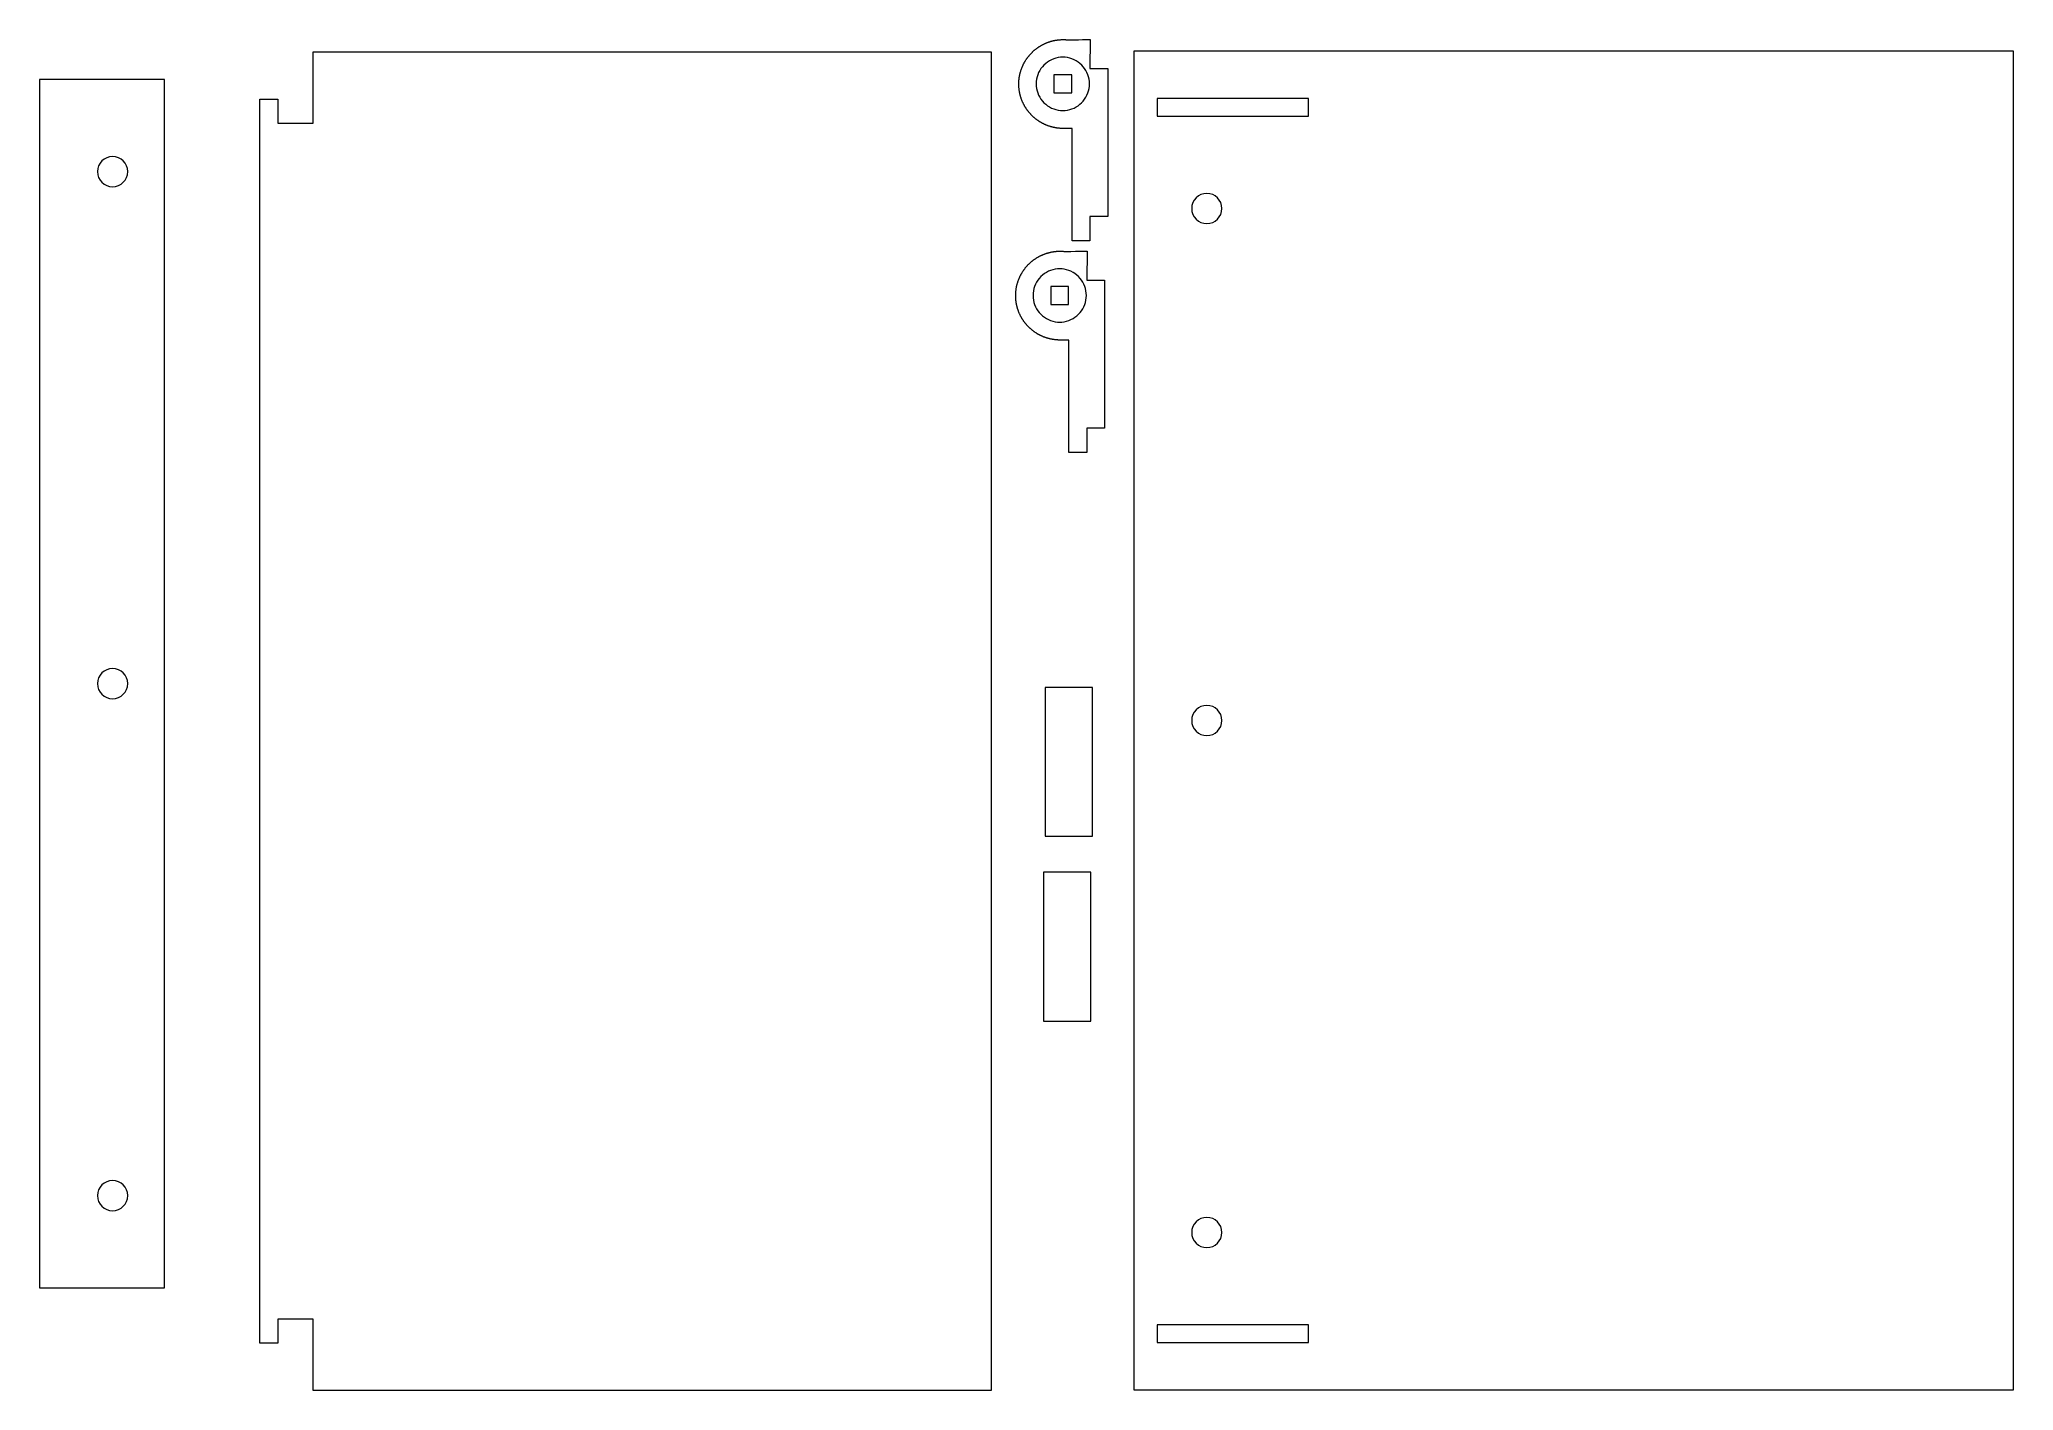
# Model space of a CAD drawing. Header units: centimetres. Extents: x -11.1 to 22.3, y -12.4 to 10.4.
import ezdxf

# ---------------------------------------------------------------- set-up
doc = ezdxf.new("R2010")
doc.units = ezdxf.units.CM
doc.header["$MEASUREMENT"] = 0
doc.layers.add('Warstwa 1', color=7, linetype='Continuous')

msp = doc.modelspace()

# ---------------------------------------------------------------- linework, layer by layer
at = {"layer": 'Warstwa 1', "color": 1, "lineweight": 0}
for points in [[(7.81069, 9.11053), (10.36069, 9.11053), (10.36069, 9.41053), (7.81069, 9.41053), (7.81069, 9.11053)], [(7.81069, -11.58947), (10.36069, -11.58947), (10.36069, -11.28947), (7.81069, -11.28947), (7.81069, -11.58947)]]:
    msp.add_lwpolyline(points, close=True, dxfattribs=at)
for points, knots in [([(6.30599, 10.40059), (6.30599, 10.40059), (6.29852, 10.40138), (6.29852, 10.40138), (6.29852, 10.40138), (6.29852, 10.40138), (6.29106, 10.4021), (6.29106, 10.4021), (6.29106, 10.4021), (6.29106, 10.4021), (6.28359, 10.40274), (6.28359, 10.40274), (6.28359, 10.40274), (6.28359, 10.40274), (6.2761, 10.40331), (6.2761, 10.40331), (6.2761, 10.40331), (6.2761, 10.40331), (6.26863, 10.4038), (6.26863, 10.4038), (6.26863, 10.4038), (6.26863, 10.4038), (6.26114, 10.40422), (6.26114, 10.40422), (6.26114, 10.40422), (6.26114, 10.40422), (6.25364, 10.40457), (6.25364, 10.40457), (6.25364, 10.40457), (6.25364, 10.40457), (6.24615, 10.40483), (6.24615, 10.40483), (6.24615, 10.40483), (6.24615, 10.40483), (6.23866, 10.40503), (6.23866, 10.40503), (6.23866, 10.40503), (6.23866, 10.40503), (6.23115, 10.40515), (6.23115, 10.40515), (6.23115, 10.40515), (6.23115, 10.40515), (6.22366, 10.40519), (6.22366, 10.40519), (6.22366, 10.40519), (6.22366, 10.40519), (6.21615, 10.40516), (6.21615, 10.40516), (6.21615, 10.40516), (6.21615, 10.40516), (6.20866, 10.40505), (6.20866, 10.40505), (6.20866, 10.40505), (6.20866, 10.40505), (6.20116, 10.40487), (6.20116, 10.40487), (6.20116, 10.40487), (6.20116, 10.40487), (6.19365, 10.40461), (6.19365, 10.40461), (6.19365, 10.40461), (6.19365, 10.40461), (6.18616, 10.40428), (6.18616, 10.40428), (6.18616, 10.40428), (6.18616, 10.40428), (6.17867, 10.40388), (6.17867, 10.40388), (6.17867, 10.40388), (6.17867, 10.40388), (6.1712, 10.40339), (6.1712, 10.40339), (6.1712, 10.40339), (6.1712, 10.40339), (6.16371, 10.40284), (6.16371, 10.40284), (6.16371, 10.40284), (6.16371, 10.40284), (6.15624, 10.40221), (6.15624, 10.40221), (6.15624, 10.40221), (6.15624, 10.40221), (6.14877, 10.4015), (6.14877, 10.4015), (6.14877, 10.4015), (6.14877, 10.4015), (6.14132, 10.40072), (6.14132, 10.40072), (6.14132, 10.40072), (6.14132, 10.40072), (6.13386, 10.39987), (6.13386, 10.39987), (6.13386, 10.39987), (6.13386, 10.39987), (6.12643, 10.39894), (6.12643, 10.39894), (6.12643, 10.39894), (6.12643, 10.39894), (6.11898, 10.39794), (6.11898, 10.39794), (6.11898, 10.39794), (6.11898, 10.39794), (6.11156, 10.39686), (6.11156, 10.39686), (6.11156, 10.39686), (6.11156, 10.39686), (6.10415, 10.39571), (6.10415, 10.39571), (6.10415, 10.39571), (6.10415, 10.39571), (6.09675, 10.39448), (6.09675, 10.39448), (6.09675, 10.39448), (6.09675, 10.39448), (6.08938, 10.39318), (6.08938, 10.39318), (6.08938, 10.39318), (6.08938, 10.39318), (6.082, 10.39181), (6.082, 10.39181), (6.082, 10.39181), (6.082, 10.39181), (6.07464, 10.39036), (6.07464, 10.39036), (6.07464, 10.39036), (6.07464, 10.39036), (6.0673, 10.38884), (6.0673, 10.38884), (6.0673, 10.38884), (6.0673, 10.38884), (6.05996, 10.38724), (6.05996, 10.38724), (6.05996, 10.38724), (6.05996, 10.38724), (6.05266, 10.38558), (6.05266, 10.38558), (6.05266, 10.38558), (6.05266, 10.38558), (6.04536, 10.38384), (6.04536, 10.38384), (6.04536, 10.38384), (6.04536, 10.38384), (6.03809, 10.38202), (6.03809, 10.38202), (6.03809, 10.38202), (6.03809, 10.38202), (6.03083, 10.38014), (6.03083, 10.38014), (6.03083, 10.38014), (6.03083, 10.38014), (6.02358, 10.37818), (6.02358, 10.37818), (6.02358, 10.37818), (6.02358, 10.37818), (6.01637, 10.37615), (6.01637, 10.37615), (6.01637, 10.37615), (6.01637, 10.37615), (6.00916, 10.37404), (6.00916, 10.37404), (6.00916, 10.37404), (6.00916, 10.37404), (6.00199, 10.37187), (6.00199, 10.37187), (6.00199, 10.37187), (6.00199, 10.37187), (5.99482, 10.36962), (5.99482, 10.36962), (5.99482, 10.36962), (5.99482, 10.36962), (5.9877, 10.3673), (5.9877, 10.3673), (5.9877, 10.3673), (5.9877, 10.3673), (5.98059, 10.36492), (5.98059, 10.36492), (5.98059, 10.36492), (5.98059, 10.36492), (5.97351, 10.36245), (5.97351, 10.36245), (5.97351, 10.36245), (5.97351, 10.36245), (5.96645, 10.35992), (5.96645, 10.35992), (5.96645, 10.35992), (5.96645, 10.35992), (5.95941, 10.35732), (5.95941, 10.35732), (5.95941, 10.35732), (5.95941, 10.35732), (5.9524, 10.35465), (5.9524, 10.35465), (5.9524, 10.35465), (5.9524, 10.35465), (5.94542, 10.35191), (5.94542, 10.35191), (5.94542, 10.35191), (5.94542, 10.35191), (5.93847, 10.3491), (5.93847, 10.3491), (5.93847, 10.3491), (5.93847, 10.3491), (5.93154, 10.34622), (5.93154, 10.34622), (5.93154, 10.34622), (5.93154, 10.34622), (5.92465, 10.34327), (5.92465, 10.34327), (5.92465, 10.34327), (5.92465, 10.34327), (5.91778, 10.34025), (5.91778, 10.34025), (5.91778, 10.34025), (5.91778, 10.34025), (5.91094, 10.33716), (5.91094, 10.33716), (5.91094, 10.33716), (5.91094, 10.33716), (5.90414, 10.33401), (5.90414, 10.33401), (5.90414, 10.33401), (5.90414, 10.33401), (5.89736, 10.33078), (5.89736, 10.33078), (5.89736, 10.33078), (5.89736, 10.33078), (5.89062, 10.32749), (5.89062, 10.32749), (5.89062, 10.32749), (5.89062, 10.32749), (5.88392, 10.32414), (5.88392, 10.32414), (5.88392, 10.32414), (5.88392, 10.32414), (5.87725, 10.32071), (5.87725, 10.32071), (5.87725, 10.32071), (5.87725, 10.32071), (5.87062, 10.31722), (5.87062, 10.31722), (5.87062, 10.31722), (5.87062, 10.31722), (5.86401, 10.31366), (5.86401, 10.31366), (5.86401, 10.31366), (5.86401, 10.31366), (5.85745, 10.31004), (5.85745, 10.31004), (5.85745, 10.31004), (5.85745, 10.31004), (5.85092, 10.30635), (5.85092, 10.30635), (5.85092, 10.30635), (5.85092, 10.30635), (5.84442, 10.3026), (5.84442, 10.3026), (5.84442, 10.3026), (5.84442, 10.3026), (5.83797, 10.29878), (5.83797, 10.29878), (5.83797, 10.29878), (5.83797, 10.29878), (5.83155, 10.2949), (5.83155, 10.2949), (5.83155, 10.2949), (5.83155, 10.2949), (5.82518, 10.29095), (5.82518, 10.29095), (5.82518, 10.29095), (5.82518, 10.29095), (5.81883, 10.28694), (5.81883, 10.28694), (5.81883, 10.28694), (5.81883, 10.28694), (5.81254, 10.28286), (5.81254, 10.28286), (5.81254, 10.28286), (5.81254, 10.28286), (5.80628, 10.27873), (5.80628, 10.27873), (5.80628, 10.27873), (5.80628, 10.27873), (5.80006, 10.27453), (5.80006, 10.27453), (5.80006, 10.27453), (5.80006, 10.27453), (5.7939, 10.27027), (5.7939, 10.27027), (5.7939, 10.27027), (5.7939, 10.27027), (5.78777, 10.26595), (5.78777, 10.26595), (5.78777, 10.26595), (5.78777, 10.26595), (5.78168, 10.26156), (5.78168, 10.26156), (5.78168, 10.26156), (5.78168, 10.26156), (5.77563, 10.25712), (5.77563, 10.25712), (5.77563, 10.25712), (5.77563, 10.25712), (5.76965, 10.25261), (5.76965, 10.25261), (5.76965, 10.25261), (5.76965, 10.25261), (5.76368, 10.24805), (5.76368, 10.24805), (5.76368, 10.24805), (5.76368, 10.24805), (5.75778, 10.24343), (5.75778, 10.24343), (5.75778, 10.24343), (5.75778, 10.24343), (5.75193, 10.23874), (5.75193, 10.23874), (5.75193, 10.23874), (5.75193, 10.23874), (5.74612, 10.234), (5.74612, 10.234), (5.74612, 10.234), (5.74612, 10.234), (5.74035, 10.22921), (5.74035, 10.22921), (5.74035, 10.22921), (5.74035, 10.22921), (5.73464, 10.22435), (5.73464, 10.22435), (5.73464, 10.22435), (5.73464, 10.22435), (5.72896, 10.21944), (5.72896, 10.21944), (5.72896, 10.21944), (5.72896, 10.21944), (5.72334, 10.21447), (5.72334, 10.21447), (5.72334, 10.21447), (5.72334, 10.21447), (5.71779, 10.20944), (5.71779, 10.20944), (5.71779, 10.20944), (5.71779, 10.20944), (5.71226, 10.20436), (5.71226, 10.20436), (5.71226, 10.20436), (5.71226, 10.20436), (5.70679, 10.19923), (5.70679, 10.19923), (5.70679, 10.19923), (5.70679, 10.19923), (5.70139, 10.19404), (5.70139, 10.19404), (5.70139, 10.19404), (5.70139, 10.19404), (5.69603, 10.1888), (5.69603, 10.1888), (5.69603, 10.1888), (5.69603, 10.1888), (5.69071, 10.1835), (5.69071, 10.1835), (5.69071, 10.1835), (5.69071, 10.1835), (5.68546, 10.17815), (5.68546, 10.17815), (5.68546, 10.17815), (5.68546, 10.17815), (5.68025, 10.17275), (5.68025, 10.17275), (5.68025, 10.17275), (5.68025, 10.17275), (5.67511, 10.16729), (5.67511, 10.16729), (5.67511, 10.16729), (5.67511, 10.16729), (5.67, 10.16179), (5.67, 10.16179), (5.67, 10.16179), (5.67, 10.16179), (5.66497, 10.15623), (5.66497, 10.15623), (5.66497, 10.15623), (5.66497, 10.15623), (5.65999, 10.15063), (5.65999, 10.15063), (5.65999, 10.15063), (5.65999, 10.15063), (5.65507, 10.14497), (5.65507, 10.14497), (5.65507, 10.14497), (5.65507, 10.14497), (5.6502, 10.13927), (5.6502, 10.13927), (5.6502, 10.13927), (5.6502, 10.13927), (5.64538, 10.13351), (5.64538, 10.13351), (5.64538, 10.13351), (5.64538, 10.13351), (5.64062, 10.12771), (5.64062, 10.12771), (5.64062, 10.12771), (5.64062, 10.12771), (5.63593, 10.12187), (5.63593, 10.12187), (5.63593, 10.12187), (5.63593, 10.12187), (5.6313, 10.11597), (5.6313, 10.11597), (5.6313, 10.11597), (5.6313, 10.11597), (5.62672, 10.11003), (5.62672, 10.11003), (5.62672, 10.11003), (5.62672, 10.11003), (5.6222, 10.10404), (5.6222, 10.10404), (5.6222, 10.10404), (5.6222, 10.10404), (5.61774, 10.09801), (5.61774, 10.09801), (5.61774, 10.09801), (5.61774, 10.09801), (5.61335, 10.09194), (5.61335, 10.09194), (5.61335, 10.09194), (5.61335, 10.09194), (5.609, 10.08582), (5.609, 10.08582), (5.609, 10.08582), (5.609, 10.08582), (5.60472, 10.07966), (5.60472, 10.07966), (5.60472, 10.07966), (5.60472, 10.07966), (5.60052, 10.07345), (5.60052, 10.07345), (5.60052, 10.07345), (5.60052, 10.07345), (5.59637, 10.06721), (5.59637, 10.06721), (5.59637, 10.06721), (5.59637, 10.06721), (5.59228, 10.06092), (5.59228, 10.06092), (5.59228, 10.06092), (5.59228, 10.06092), (5.58825, 10.05459), (5.58825, 10.05459), (5.58825, 10.05459), (5.58825, 10.05459), (5.58429, 10.04822), (5.58429, 10.04822), (5.58429, 10.04822), (5.58429, 10.04822), (5.58039, 10.04182), (5.58039, 10.04182), (5.58039, 10.04182), (5.58039, 10.04182), (5.57656, 10.03537), (5.57656, 10.03537), (5.57656, 10.03537), (5.57656, 10.03537), (5.57279, 10.02889), (5.57279, 10.02889), (5.57279, 10.02889), (5.57279, 10.02889), (5.56909, 10.02236), (5.56909, 10.02236), (5.56909, 10.02236), (5.56909, 10.02236), (5.56545, 10.01581), (5.56545, 10.01581), (5.56545, 10.01581), (5.56545, 10.01581), (5.56186, 10.00921), (5.56186, 10.00921), (5.56186, 10.00921), (5.56186, 10.00921), (5.55837, 10.00258), (5.55837, 10.00258), (5.55837, 10.00258), (5.55837, 10.00258), (5.55493, 9.99592), (5.55493, 9.99592), (5.55493, 9.99592), (5.55493, 9.99592), (5.55155, 9.98922), (5.55155, 9.98922), (5.55155, 9.98922), (5.55155, 9.98922), (5.54824, 9.98249), (5.54824, 9.98249), (5.54824, 9.98249), (5.54824, 9.98249), (5.54501, 9.97572), (5.54501, 9.97572), (5.54501, 9.97572), (5.54501, 9.97572), (5.54182, 9.96893), (5.54182, 9.96893), (5.54182, 9.96893), (5.54182, 9.96893), (5.53872, 9.9621), (5.53872, 9.9621), (5.53872, 9.9621), (5.53872, 9.9621), (5.53569, 9.95524), (5.53569, 9.95524), (5.53569, 9.95524), (5.53569, 9.95524), (5.53272, 9.94835), (5.53272, 9.94835), (5.53272, 9.94835), (5.53272, 9.94835), (5.52983, 9.94144), (5.52983, 9.94144), (5.52983, 9.94144), (5.52983, 9.94144), (5.52701, 9.93449), (5.52701, 9.93449), (5.52701, 9.93449), (5.52701, 9.93449), (5.52425, 9.92751), (5.52425, 9.92751), (5.52425, 9.92751), (5.52425, 9.92751), (5.52156, 9.92051), (5.52156, 9.92051), (5.52156, 9.92051), (5.52156, 9.92051), (5.51894, 9.91349), (5.51894, 9.91349), (5.51894, 9.91349), (5.51894, 9.91349), (5.51638, 9.90643), (5.51638, 9.90643), (5.51638, 9.90643), (5.51638, 9.90643), (5.51392, 9.89935), (5.51392, 9.89935), (5.51392, 9.89935), (5.51392, 9.89935), (5.51151, 9.89225), (5.51151, 9.89225), (5.51151, 9.89225), (5.51151, 9.89225), (5.50917, 9.88512), (5.50917, 9.88512), (5.50917, 9.88512), (5.50917, 9.88512), (5.50691, 9.87797), (5.50691, 9.87797), (5.50691, 9.87797), (5.50691, 9.87797), (5.50471, 9.8708), (5.50471, 9.8708), (5.50471, 9.8708), (5.50471, 9.8708), (5.5026, 9.8636), (5.5026, 9.8636), (5.5026, 9.8636), (5.5026, 9.8636), (5.50054, 9.85639), (5.50054, 9.85639), (5.50054, 9.85639), (5.50054, 9.85639), (5.49858, 9.84915), (5.49858, 9.84915), (5.49858, 9.84915), (5.49858, 9.84915), (5.49666, 9.8419), (5.49666, 9.8419), (5.49666, 9.8419), (5.49666, 9.8419), (5.49483, 9.83463), (5.49483, 9.83463), (5.49483, 9.83463), (5.49483, 9.83463), (5.49307, 9.82734), (5.49307, 9.82734), (5.49307, 9.82734), (5.49307, 9.82734), (5.49139, 9.82003), (5.49139, 9.82003), (5.49139, 9.82003), (5.49139, 9.82003), (5.48979, 9.8127), (5.48979, 9.8127), (5.48979, 9.8127), (5.48979, 9.8127), (5.48824, 9.80536), (5.48824, 9.80536), (5.48824, 9.80536), (5.48824, 9.80536), (5.48678, 9.79801), (5.48678, 9.79801), (5.48678, 9.79801), (5.48678, 9.79801), (5.48538, 9.79064), (5.48538, 9.79064), (5.48538, 9.79064), (5.48538, 9.79064), (5.48407, 9.78325), (5.48407, 9.78325), (5.48407, 9.78325), (5.48407, 9.78325), (5.48282, 9.77586), (5.48282, 9.77586), (5.48282, 9.77586), (5.48282, 9.77586), (5.48166, 9.76845), (5.48166, 9.76845), (5.48166, 9.76845), (5.48166, 9.76845), (5.48056, 9.76103), (5.48056, 9.76103), (5.48056, 9.76103), (5.48056, 9.76103), (5.47953, 9.7536), (5.47953, 9.7536), (5.47953, 9.7536), (5.47953, 9.7536), (5.4786, 9.74616), (5.4786, 9.74616), (5.4786, 9.74616), (5.4786, 9.74616), (5.47772, 9.73871), (5.47772, 9.73871), (5.47772, 9.73871), (5.47772, 9.73871), (5.47692, 9.73125), (5.47692, 9.73125), (5.47692, 9.73125), (5.47692, 9.73125), (5.47619, 9.72379), (5.47619, 9.72379), (5.47619, 9.72379), (5.47619, 9.72379), (5.47556, 9.71632), (5.47556, 9.71632), (5.47556, 9.71632), (5.47556, 9.71632), (5.47498, 9.70884), (5.47498, 9.70884), (5.47498, 9.70884), (5.47498, 9.70884), (5.47447, 9.70136), (5.47447, 9.70136), (5.47447, 9.70136), (5.47447, 9.70136), (5.47406, 9.69387), (5.47406, 9.69387), (5.47406, 9.69387), (5.47406, 9.69387), (5.47371, 9.68638), (5.47371, 9.68638), (5.47371, 9.68638), (5.47371, 9.68638), (5.47343, 9.67888), (5.47343, 9.67888), (5.47343, 9.67888), (5.47343, 9.67888), (5.47322, 9.67138), (5.47322, 9.67138), (5.47322, 9.67138), (5.47322, 9.67138), (5.47311, 9.66388), (5.47311, 9.66388), (5.47311, 9.66388), (5.47311, 9.66388), (5.47305, 9.65638), (5.47305, 9.65638), (5.47305, 9.65638), (5.47305, 9.65638), (5.47309, 9.64888), (5.47309, 9.64888), (5.47309, 9.64888), (5.47309, 9.64888), (5.47318, 9.64139), (5.47318, 9.64139), (5.47318, 9.64139), (5.47318, 9.64139), (5.47335, 9.63389), (5.47335, 9.63389), (5.47335, 9.63389), (5.47335, 9.63389), (5.47361, 9.62639), (5.47361, 9.62639), (5.47361, 9.62639), (5.47361, 9.62639), (5.47393, 9.6189), (5.47393, 9.6189), (5.47393, 9.6189), (5.47393, 9.6189), (5.47434, 9.61141), (5.47434, 9.61141), (5.47434, 9.61141), (5.47434, 9.61141), (5.47481, 9.60392), (5.47481, 9.60392), (5.47481, 9.60392), (5.47481, 9.60392), (5.47535, 9.59644), (5.47535, 9.59644), (5.47535, 9.59644), (5.47535, 9.59644), (5.47599, 9.58897), (5.47599, 9.58897), (5.47599, 9.58897), (5.47599, 9.58897), (5.47668, 9.5815), (5.47668, 9.5815), (5.47668, 9.5815), (5.47668, 9.5815), (5.47746, 9.57404), (5.47746, 9.57404), (5.47746, 9.57404), (5.47746, 9.57404), (5.4783, 9.56659), (5.4783, 9.56659), (5.4783, 9.56659), (5.4783, 9.56659), (5.47922, 9.55915), (5.47922, 9.55915), (5.47922, 9.55915), (5.47922, 9.55915), (5.48022, 9.55172), (5.48022, 9.55172), (5.48022, 9.55172), (5.48022, 9.55172), (5.48129, 9.54429), (5.48129, 9.54429), (5.48129, 9.54429), (5.48129, 9.54429), (5.48245, 9.53688), (5.48245, 9.53688), (5.48245, 9.53688), (5.48245, 9.53688), (5.48366, 9.52948), (5.48366, 9.52948), (5.48366, 9.52948), (5.48366, 9.52948), (5.48495, 9.52209), (5.48495, 9.52209), (5.48495, 9.52209), (5.48495, 9.52209), (5.48633, 9.51472), (5.48633, 9.51472), (5.48633, 9.51472), (5.48633, 9.51472), (5.48777, 9.50736), (5.48777, 9.50736), (5.48777, 9.50736), (5.48777, 9.50736), (5.48928, 9.50001), (5.48928, 9.50001), (5.48928, 9.50001), (5.48928, 9.50001), (5.49087, 9.49268), (5.49087, 9.49268), (5.49087, 9.49268), (5.49087, 9.49268), (5.49253, 9.48537), (5.49253, 9.48537), (5.49253, 9.48537), (5.49253, 9.48537), (5.49427, 9.47807), (5.49427, 9.47807), (5.49427, 9.47807), (5.49427, 9.47807), (5.49608, 9.47079), (5.49608, 9.47079), (5.49608, 9.47079), (5.49608, 9.47079), (5.49795, 9.46353), (5.49795, 9.46353), (5.49795, 9.46353), (5.49795, 9.46353), (5.49991, 9.45629), (5.49991, 9.45629), (5.49991, 9.45629), (5.49991, 9.45629), (5.50193, 9.44907), (5.50193, 9.44907), (5.50193, 9.44907), (5.50193, 9.44907), (5.50404, 9.44187), (5.50404, 9.44187), (5.50404, 9.44187), (5.50404, 9.44187), (5.5062, 9.43469), (5.5062, 9.43469), (5.5062, 9.43469), (5.5062, 9.43469), (5.50845, 9.42753), (5.50845, 9.42753), (5.50845, 9.42753), (5.50845, 9.42753), (5.51076, 9.4204), (5.51076, 9.4204), (5.51076, 9.4204), (5.51076, 9.4204), (5.51313, 9.41329), (5.51313, 9.41329), (5.51313, 9.41329), (5.51313, 9.41329), (5.5156, 9.4062), (5.5156, 9.4062), (5.5156, 9.4062), (5.5156, 9.4062), (5.51812, 9.39914), (5.51812, 9.39914), (5.51812, 9.39914), (5.51812, 9.39914), (5.52072, 9.3921), (5.52072, 9.3921), (5.52072, 9.3921), (5.52072, 9.3921), (5.52337, 9.38509), (5.52337, 9.38509), (5.52337, 9.38509), (5.52337, 9.38509), (5.52611, 9.37811), (5.52611, 9.37811), (5.52611, 9.37811), (5.52611, 9.37811), (5.52891, 9.37115), (5.52891, 9.37115), (5.52891, 9.37115), (5.52891, 9.37115), (5.53179, 9.36423), (5.53179, 9.36423), (5.53179, 9.36423), (5.53179, 9.36423), (5.53474, 9.35733), (5.53474, 9.35733), (5.53474, 9.35733), (5.53474, 9.35733), (5.53775, 9.35046), (5.53775, 9.35046), (5.53775, 9.35046), (5.53775, 9.35046), (5.54083, 9.34362), (5.54083, 9.34362), (5.54083, 9.34362), (5.54083, 9.34362), (5.54399, 9.33682), (5.54399, 9.33682), (5.54399, 9.33682), (5.54399, 9.33682), (5.5472, 9.33004), (5.5472, 9.33004), (5.5472, 9.33004), (5.5472, 9.33004), (5.55049, 9.3233), (5.55049, 9.3233), (5.55049, 9.3233), (5.55049, 9.3233), (5.55383, 9.31659), (5.55383, 9.31659), (5.55383, 9.31659), (5.55383, 9.31659), (5.55725, 9.30992), (5.55725, 9.30992), (5.55725, 9.30992), (5.55725, 9.30992), (5.56074, 9.30327), (5.56074, 9.30327), (5.56074, 9.30327), (5.56074, 9.30327), (5.56429, 9.29667), (5.56429, 9.29667), (5.56429, 9.29667), (5.56429, 9.29667), (5.56791, 9.2901), (5.56791, 9.2901), (5.56791, 9.2901), (5.56791, 9.2901), (5.57159, 9.28357), (5.57159, 9.28357), (5.57159, 9.28357), (5.57159, 9.28357), (5.57534, 9.27707), (5.57534, 9.27707), (5.57534, 9.27707), (5.57534, 9.27707), (5.57917, 9.27061), (5.57917, 9.27061), (5.57917, 9.27061), (5.57917, 9.27061), (5.58304, 9.26419), (5.58304, 9.26419), (5.58304, 9.26419), (5.58304, 9.26419), (5.58698, 9.25781), (5.58698, 9.25781), (5.58698, 9.25781), (5.58698, 9.25781), (5.59098, 9.25147), (5.59098, 9.25147), (5.59098, 9.25147), (5.59098, 9.25147), (5.59505, 9.24517), (5.59505, 9.24517), (5.59505, 9.24517), (5.59505, 9.24517), (5.59919, 9.23891), (5.59919, 9.23891), (5.59919, 9.23891), (5.59919, 9.23891), (5.60338, 9.23269), (5.60338, 9.23269), (5.60338, 9.23269), (5.60338, 9.23269), (5.60764, 9.22652), (5.60764, 9.22652), (5.60764, 9.22652), (5.60764, 9.22652), (5.61195, 9.22039), (5.61195, 9.22039), (5.61195, 9.22039), (5.61195, 9.22039), (5.61634, 9.2143), (5.61634, 9.2143), (5.61634, 9.2143), (5.61634, 9.2143), (5.62078, 9.20825), (5.62078, 9.20825), (5.62078, 9.20825), (5.62078, 9.20825), (5.62527, 9.20225), (5.62527, 9.20225), (5.62527, 9.20225), (5.62527, 9.20225), (5.62982, 9.1963), (5.62982, 9.1963), (5.62982, 9.1963), (5.62982, 9.1963), (5.63444, 9.19039), (5.63444, 9.19039), (5.63444, 9.19039), (5.63444, 9.19039), (5.63912, 9.18452), (5.63912, 9.18452), (5.63912, 9.18452), (5.63912, 9.18452), (5.64387, 9.17871), (5.64387, 9.17871), (5.64387, 9.17871), (5.64387, 9.17871), (5.64865, 9.17294), (5.64865, 9.17294), (5.64865, 9.17294), (5.64865, 9.17294), (5.65351, 9.16722), (5.65351, 9.16722), (5.65351, 9.16722), (5.65351, 9.16722), (5.65842, 9.16155), (5.65842, 9.16155), (5.65842, 9.16155), (5.65842, 9.16155), (5.66337, 9.15593), (5.66337, 9.15593), (5.66337, 9.15593), (5.66337, 9.15593), (5.66839, 9.15036), (5.66839, 9.15036), (5.66839, 9.15036), (5.66839, 9.15036), (5.67347, 9.14484), (5.67347, 9.14484), (5.67347, 9.14484), (5.67347, 9.14484), (5.67861, 9.13937), (5.67861, 9.13937), (5.67861, 9.13937), (5.67861, 9.13937), (5.6838, 9.13395), (5.6838, 9.13395), (5.6838, 9.13395), (5.6838, 9.13395), (5.68903, 9.12858), (5.68903, 9.12858), (5.68903, 9.12858), (5.68903, 9.12858), (5.69433, 9.12327), (5.69433, 9.12327), (5.69433, 9.12327), (5.69433, 9.12327), (5.69967, 9.11801), (5.69967, 9.11801), (5.69967, 9.11801), (5.69967, 9.11801), (5.70507, 9.1128), (5.70507, 9.1128), (5.70507, 9.1128), (5.70507, 9.1128), (5.71051, 9.10765), (5.71051, 9.10765), (5.71051, 9.10765), (5.71051, 9.10765), (5.71602, 9.10255), (5.71602, 9.10255), (5.71602, 9.10255), (5.71602, 9.10255), (5.72156, 9.09751), (5.72156, 9.09751), (5.72156, 9.09751), (5.72156, 9.09751), (5.72718, 9.09252), (5.72718, 9.09252), (5.72718, 9.09252), (5.72718, 9.09252), (5.73282, 9.08759), (5.73282, 9.08759), (5.73282, 9.08759), (5.73282, 9.08759), (5.73852, 9.08271), (5.73852, 9.08271), (5.73852, 9.08271), (5.73852, 9.08271), (5.74427, 9.0779), (5.74427, 9.0779), (5.74427, 9.0779), (5.74427, 9.0779), (5.75006, 9.07314), (5.75006, 9.07314), (5.75006, 9.07314), (5.75006, 9.07314), (5.75591, 9.06844), (5.75591, 9.06844), (5.75591, 9.06844), (5.75591, 9.06844), (5.76181, 9.0638), (5.76181, 9.0638), (5.76181, 9.0638), (5.76181, 9.0638), (5.76775, 9.05921), (5.76775, 9.05921), (5.76775, 9.05921), (5.76775, 9.05921), (5.77373, 9.05469), (5.77373, 9.05469), (5.77373, 9.05469), (5.77373, 9.05469), (5.77974, 9.05023), (5.77974, 9.05023), (5.77974, 9.05023), (5.77974, 9.05023), (5.78583, 9.04582), (5.78583, 9.04582), (5.78583, 9.04582), (5.78583, 9.04582), (5.79194, 9.04148), (5.79194, 9.04148), (5.79194, 9.04148), (5.79194, 9.04148), (5.7981, 9.0372), (5.7981, 9.0372), (5.7981, 9.0372), (5.7981, 9.0372), (5.8043, 9.03298), (5.8043, 9.03298), (5.8043, 9.03298), (5.8043, 9.03298), (5.81054, 9.02883), (5.81054, 9.02883), (5.81054, 9.02883), (5.81054, 9.02883), (5.81683, 9.02473), (5.81683, 9.02473), (5.81683, 9.02473), (5.81683, 9.02473), (5.82314, 9.0207), (5.82314, 9.0207), (5.82314, 9.0207), (5.82314, 9.0207), (5.82951, 9.01673), (5.82951, 9.01673), (5.82951, 9.01673), (5.82951, 9.01673), (5.83592, 9.01283), (5.83592, 9.01283), (5.83592, 9.01283), (5.83592, 9.01283), (5.84236, 9.00899), (5.84236, 9.00899), (5.84236, 9.00899), (5.84236, 9.00899), (5.84884, 9.00522), (5.84884, 9.00522), (5.84884, 9.00522), (5.84884, 9.00522), (5.85536, 9.00151), (5.85536, 9.00151), (5.85536, 9.00151), (5.85536, 9.00151), (5.86192, 8.99786), (5.86192, 8.99786), (5.86192, 8.99786), (5.86192, 8.99786), (5.86851, 8.99429), (5.86851, 8.99429), (5.86851, 8.99429), (5.86851, 8.99429), (5.87514, 8.99077), (5.87514, 8.99077), (5.87514, 8.99077), (5.87514, 8.99077), (5.88179, 8.98733), (5.88179, 8.98733), (5.88179, 8.98733), (5.88179, 8.98733), (5.88849, 8.98395), (5.88849, 8.98395), (5.88849, 8.98395), (5.88849, 8.98395), (5.89522, 8.98064), (5.89522, 8.98064), (5.89522, 8.98064), (5.89522, 8.98064), (5.90198, 8.97739), (5.90198, 8.97739), (5.90198, 8.97739), (5.90198, 8.97739), (5.90878, 8.97421), (5.90878, 8.97421), (5.90878, 8.97421), (5.90878, 8.97421), (5.91559, 8.97111), (5.91559, 8.97111), (5.91559, 8.97111), (5.91559, 8.97111), (5.92245, 8.96807), (5.92245, 8.96807), (5.92245, 8.96807), (5.92245, 8.96807), (5.92934, 8.96509), (5.92934, 8.96509), (5.92934, 8.96509), (5.92934, 8.96509), (5.93625, 8.96219), (5.93625, 8.96219), (5.93625, 8.96219), (5.93625, 8.96219), (5.9432, 8.95936), (5.9432, 8.95936), (5.9432, 8.95936), (5.9432, 8.95936), (5.95018, 8.95659), (5.95018, 8.95659), (5.95018, 8.95659), (5.95018, 8.95659), (5.95717, 8.9539), (5.95717, 8.9539), (5.95717, 8.9539), (5.95717, 8.9539), (5.96419, 8.95128), (5.96419, 8.95128), (5.96419, 8.95128), (5.96419, 8.95128), (5.97125, 8.94872), (5.97125, 8.94872), (5.97125, 8.94872), (5.97125, 8.94872), (5.97833, 8.94624), (5.97833, 8.94624), (5.97833, 8.94624), (5.97833, 8.94624), (5.98542, 8.94383), (5.98542, 8.94383), (5.98542, 8.94383), (5.98542, 8.94383), (5.99256, 8.94149), (5.99256, 8.94149), (5.99256, 8.94149), (5.99256, 8.94149), (5.99971, 8.93922), (5.99971, 8.93922), (5.99971, 8.93922), (5.99971, 8.93922), (6.00688, 8.93702), (6.00688, 8.93702), (6.00688, 8.93702), (6.00688, 8.93702), (6.01407, 8.9349), (6.01407, 8.9349), (6.01407, 8.9349), (6.01407, 8.9349), (6.02128, 8.93284), (6.02128, 8.93284), (6.02128, 8.93284), (6.02128, 8.93284), (6.02851, 8.93086), (6.02851, 8.93086), (6.02851, 8.93086), (6.02851, 8.93086), (6.03576, 8.92895), (6.03576, 8.92895), (6.03576, 8.92895), (6.03576, 8.92895), (6.04304, 8.92711), (6.04304, 8.92711), (6.04304, 8.92711), (6.04304, 8.92711), (6.05032, 8.92535), (6.05032, 8.92535), (6.05032, 8.92535), (6.05032, 8.92535), (6.05763, 8.92366), (6.05763, 8.92366), (6.05763, 8.92366), (6.05763, 8.92366), (6.06495, 8.92204), (6.06495, 8.92204), (6.06495, 8.92204), (6.06495, 8.92204), (6.07229, 8.9205), (6.07229, 8.9205), (6.07229, 8.9205), (6.07229, 8.9205), (6.07965, 8.91903), (6.07965, 8.91903), (6.07965, 8.91903), (6.07965, 8.91903), (6.08702, 8.91763), (6.08702, 8.91763), (6.08702, 8.91763), (6.08702, 8.91763), (6.0944, 8.91631), (6.0944, 8.91631), (6.0944, 8.91631), (6.0944, 8.91631), (6.1018, 8.91506), (6.1018, 8.91506), (6.1018, 8.91506), (6.1018, 8.91506), (6.10921, 8.91388), (6.10921, 8.91388), (6.10921, 8.91388), (6.10921, 8.91388), (6.11663, 8.91278), (6.11663, 8.91278), (6.11663, 8.91278), (6.11663, 8.91278), (6.12406, 8.91175), (6.12406, 8.91175), (6.12406, 8.91175), (6.12406, 8.91175), (6.13149, 8.9108), (6.13149, 8.9108), (6.13149, 8.9108), (6.13149, 8.9108), (6.13894, 8.90992), (6.13894, 8.90992), (6.13894, 8.90992), (6.13894, 8.90992), (6.1464, 8.90912), (6.1464, 8.90912), (6.1464, 8.90912), (6.1464, 8.90912), (6.15387, 8.90839), (6.15387, 8.90839), (6.15387, 8.90839), (6.15387, 8.90839), (6.16134, 8.90773), (6.16134, 8.90773), (6.16134, 8.90773), (6.16134, 8.90773), (6.16881, 8.90715), (6.16881, 8.90715), (6.16881, 8.90715), (6.16881, 8.90715), (6.1763, 8.90665), (6.1763, 8.90665), (6.1763, 8.90665), (6.1763, 8.90665), (6.18379, 8.90622), (6.18379, 8.90622), (6.18379, 8.90622), (6.18379, 8.90622), (6.19128, 8.90586), (6.19128, 8.90586), (6.19128, 8.90586), (6.19128, 8.90586), (6.19876, 8.90558), (6.19876, 8.90558), (6.19876, 8.90558), (6.19876, 8.90558), (6.20627, 8.90538), (6.20627, 8.90538), (6.20627, 8.90538), (6.20627, 8.90538), (6.21376, 8.90525), (6.21376, 8.90525), (6.21376, 8.90525), (6.21376, 8.90525), (6.22127, 8.90519), (6.22127, 8.90519), (6.22127, 8.90519), (6.22127, 8.90519), (6.22306, 8.90519), (6.22306, 8.90519), (6.22306, 8.90519), (6.22306, 8.90519), (6.37305, 8.90519), (6.37305, 8.90519), (6.37305, 8.90519), (6.37305, 8.90519), (6.37305, 7.00555), (6.37305, 7.00555), (6.37305, 7.00555), (6.47305, 7.00555), (6.57305, 7.00555), (6.67305, 7.00555), (6.67305, 7.00555), (6.67305, 7.00555), (6.67292, 7.41859), (6.67292, 7.41859), (6.67292, 7.41859), (6.67292, 7.41859), (6.97461, 7.41859), (6.97461, 7.41859), (6.97461, 7.41859), (6.97461, 7.41859), (6.97461, 9.91858), (6.97461, 9.91858), (6.97461, 9.91858), (6.97461, 9.91858), (6.67239, 9.91858), (6.67239, 9.91858), (6.67239, 9.91858), (6.67239, 9.91858), (6.67747, 10.40729), (6.67747, 10.40729), (6.67747, 10.40729), (6.67747, 10.40729), (6.58454, 10.40436), (6.30599, 10.40059)], [0, 0, 0, 0, 0.00297619, 0.00297619, 0.00297619, 0.00297619, 0.00595238, 0.00595238, 0.00595238, 0.00595238, 0.00892857, 0.00892857, 0.00892857, 0.00892857, 0.01190476, 0.01190476, 0.01190476, 0.01190476, 0.01488095, 0.01488095, 0.01488095, 0.01488095, 0.01785714, 0.01785714, 0.01785714, 0.01785714, 0.02083333, 0.02083333, 0.02083333, 0.02083333, 0.02380952, 0.02380952, 0.02380952, 0.02380952, 0.02678571, 0.02678571, 0.02678571, 0.02678571, 0.0297619, 0.0297619, 0.0297619, 0.0297619, 0.0327381, 0.0327381, 0.0327381, 0.0327381, 0.03571429, 0.03571429, 0.03571429, 0.03571429, 0.03869048, 0.03869048, 0.03869048, 0.03869048, 0.04166667, 0.04166667, 0.04166667, 0.04166667, 0.04464286, 0.04464286, 0.04464286, 0.04464286, 0.04761905, 0.04761905, 0.04761905, 0.04761905, 0.05059524, 0.05059524, 0.05059524, 0.05059524, 0.05357143, 0.05357143, 0.05357143, 0.05357143, 0.05654762, 0.05654762, 0.05654762, 0.05654762, 0.05952381, 0.05952381, 0.05952381, 0.05952381, 0.0625, 0.0625, 0.0625, 0.0625, 0.06547619, 0.06547619, 0.06547619, 0.06547619, 0.06845238, 0.06845238, 0.06845238, 0.06845238, 0.07142857, 0.07142857, 0.07142857, 0.07142857, 0.07440476, 0.07440476, 0.07440476, 0.07440476, 0.07738095, 0.07738095, 0.07738095, 0.07738095, 0.08035714, 0.08035714, 0.08035714, 0.08035714, 0.08333333, 0.08333333, 0.08333333, 0.08333333, 0.08630952, 0.08630952, 0.08630952, 0.08630952, 0.08928571, 0.08928571, 0.08928571, 0.08928571, 0.0922619, 0.0922619, 0.0922619, 0.0922619, 0.0952381, 0.0952381, 0.0952381, 0.0952381, 0.09821429, 0.09821429, 0.09821429, 0.09821429, 0.10119048, 0.10119048, 0.10119048, 0.10119048, 0.10416667, 0.10416667, 0.10416667, 0.10416667, 0.10714286, 0.10714286, 0.10714286, 0.10714286, 0.11011905, 0.11011905, 0.11011905, 0.11011905, 0.11309524, 0.11309524, 0.11309524, 0.11309524, 0.11607143, 0.11607143, 0.11607143, 0.11607143, 0.11904762, 0.11904762, 0.11904762, 0.11904762, 0.12202381, 0.12202381, 0.12202381, 0.12202381, 0.125, 0.125, 0.125, 0.125, 0.12797619, 0.12797619, 0.12797619, 0.12797619, 0.13095238, 0.13095238, 0.13095238, 0.13095238, 0.13392857, 0.13392857, 0.13392857, 0.13392857, 0.13690476, 0.13690476, 0.13690476, 0.13690476, 0.13988095, 0.13988095, 0.13988095, 0.13988095, 0.14285714, 0.14285714, 0.14285714, 0.14285714, 0.14583333, 0.14583333, 0.14583333, 0.14583333, 0.14880952, 0.14880952, 0.14880952, 0.14880952, 0.15178571, 0.15178571, 0.15178571, 0.15178571, 0.1547619, 0.1547619, 0.1547619, 0.1547619, 0.1577381, 0.1577381, 0.1577381, 0.1577381, 0.16071429, 0.16071429, 0.16071429, 0.16071429, 0.16369048, 0.16369048, 0.16369048, 0.16369048, 0.16666667, 0.16666667, 0.16666667, 0.16666667, 0.16964286, 0.16964286, 0.16964286, 0.16964286, 0.17261905, 0.17261905, 0.17261905, 0.17261905, 0.17559524, 0.17559524, 0.17559524, 0.17559524, 0.17857143, 0.17857143, 0.17857143, 0.17857143, 0.18154762, 0.18154762, 0.18154762, 0.18154762, 0.18452381, 0.18452381, 0.18452381, 0.18452381, 0.1875, 0.1875, 0.1875, 0.1875, 0.19047619, 0.19047619, 0.19047619, 0.19047619, 0.19345238, 0.19345238, 0.19345238, 0.19345238, 0.19642857, 0.19642857, 0.19642857, 0.19642857, 0.19940476, 0.19940476, 0.19940476, 0.19940476, 0.20238095, 0.20238095, 0.20238095, 0.20238095, 0.20535714, 0.20535714, 0.20535714, 0.20535714, 0.20833333, 0.20833333, 0.20833333, 0.20833333, 0.21130952, 0.21130952, 0.21130952, 0.21130952, 0.21428571, 0.21428571, 0.21428571, 0.21428571, 0.2172619, 0.2172619, 0.2172619, 0.2172619, 0.2202381, 0.2202381, 0.2202381, 0.2202381, 0.22321429, 0.22321429, 0.22321429, 0.22321429, 0.22619048, 0.22619048, 0.22619048, 0.22619048, 0.22916667, 0.22916667, 0.22916667, 0.22916667, 0.23214286, 0.23214286, 0.23214286, 0.23214286, 0.23511905, 0.23511905, 0.23511905, 0.23511905, 0.23809524, 0.23809524, 0.23809524, 0.23809524, 0.24107143, 0.24107143, 0.24107143, 0.24107143, 0.24404762, 0.24404762, 0.24404762, 0.24404762, 0.24702381, 0.24702381, 0.24702381, 0.24702381, 0.25, 0.25, 0.25, 0.25, 0.25297619, 0.25297619, 0.25297619, 0.25297619, 0.25595238, 0.25595238, 0.25595238, 0.25595238, 0.25892857, 0.25892857, 0.25892857, 0.25892857, 0.26190476, 0.26190476, 0.26190476, 0.26190476, 0.26488095, 0.26488095, 0.26488095, 0.26488095, 0.26785714, 0.26785714, 0.26785714, 0.26785714, 0.27083333, 0.27083333, 0.27083333, 0.27083333, 0.27380952, 0.27380952, 0.27380952, 0.27380952, 0.27678571, 0.27678571, 0.27678571, 0.27678571, 0.2797619, 0.2797619, 0.2797619, 0.2797619, 0.2827381, 0.2827381, 0.2827381, 0.2827381, 0.28571429, 0.28571429, 0.28571429, 0.28571429, 0.28869048, 0.28869048, 0.28869048, 0.28869048, 0.29166667, 0.29166667, 0.29166667, 0.29166667, 0.29464286, 0.29464286, 0.29464286, 0.29464286, 0.29761905, 0.29761905, 0.29761905, 0.29761905, 0.30059524, 0.30059524, 0.30059524, 0.30059524, 0.30357143, 0.30357143, 0.30357143, 0.30357143, 0.30654762, 0.30654762, 0.30654762, 0.30654762, 0.30952381, 0.30952381, 0.30952381, 0.30952381, 0.3125, 0.3125, 0.3125, 0.3125, 0.31547619, 0.31547619, 0.31547619, 0.31547619, 0.31845238, 0.31845238, 0.31845238, 0.31845238, 0.32142857, 0.32142857, 0.32142857, 0.32142857, 0.32440476, 0.32440476, 0.32440476, 0.32440476, 0.32738095, 0.32738095, 0.32738095, 0.32738095, 0.33035714, 0.33035714, 0.33035714, 0.33035714, 0.33333333, 0.33333333, 0.33333333, 0.33333333, 0.33630952, 0.33630952, 0.33630952, 0.33630952, 0.33928571, 0.33928571, 0.33928571, 0.33928571, 0.3422619, 0.3422619, 0.3422619, 0.3422619, 0.3452381, 0.3452381, 0.3452381, 0.3452381, 0.34821429, 0.34821429, 0.34821429, 0.34821429, 0.35119048, 0.35119048, 0.35119048, 0.35119048, 0.35416667, 0.35416667, 0.35416667, 0.35416667, 0.35714286, 0.35714286, 0.35714286, 0.35714286, 0.36011905, 0.36011905, 0.36011905, 0.36011905, 0.36309524, 0.36309524, 0.36309524, 0.36309524, 0.36607143, 0.36607143, 0.36607143, 0.36607143, 0.36904762, 0.36904762, 0.36904762, 0.36904762, 0.37202381, 0.37202381, 0.37202381, 0.37202381, 0.375, 0.375, 0.375, 0.375, 0.37797619, 0.37797619, 0.37797619, 0.37797619, 0.38095238, 0.38095238, 0.38095238, 0.38095238, 0.38392857, 0.38392857, 0.38392857, 0.38392857, 0.38690476, 0.38690476, 0.38690476, 0.38690476, 0.38988095, 0.38988095, 0.38988095, 0.38988095, 0.39285714, 0.39285714, 0.39285714, 0.39285714, 0.39583333, 0.39583333, 0.39583333, 0.39583333, 0.39880952, 0.39880952, 0.39880952, 0.39880952, 0.40178571, 0.40178571, 0.40178571, 0.40178571, 0.4047619, 0.4047619, 0.4047619, 0.4047619, 0.4077381, 0.4077381, 0.4077381, 0.4077381, 0.41071429, 0.41071429, 0.41071429, 0.41071429, 0.41369048, 0.41369048, 0.41369048, 0.41369048, 0.41666667, 0.41666667, 0.41666667, 0.41666667, 0.41964286, 0.41964286, 0.41964286, 0.41964286, 0.42261905, 0.42261905, 0.42261905, 0.42261905, 0.42559524, 0.42559524, 0.42559524, 0.42559524, 0.42857143, 0.42857143, 0.42857143, 0.42857143, 0.43154762, 0.43154762, 0.43154762, 0.43154762, 0.43452381, 0.43452381, 0.43452381, 0.43452381, 0.4375, 0.4375, 0.4375, 0.4375, 0.44047619, 0.44047619, 0.44047619, 0.44047619, 0.44345238, 0.44345238, 0.44345238, 0.44345238, 0.44642857, 0.44642857, 0.44642857, 0.44642857, 0.44940476, 0.44940476, 0.44940476, 0.44940476, 0.45238095, 0.45238095, 0.45238095, 0.45238095, 0.45535714, 0.45535714, 0.45535714, 0.45535714, 0.45833333, 0.45833333, 0.45833333, 0.45833333, 0.46130952, 0.46130952, 0.46130952, 0.46130952, 0.46428571, 0.46428571, 0.46428571, 0.46428571, 0.4672619, 0.4672619, 0.4672619, 0.4672619, 0.4702381, 0.4702381, 0.4702381, 0.4702381, 0.47321429, 0.47321429, 0.47321429, 0.47321429, 0.47619048, 0.47619048, 0.47619048, 0.47619048, 0.47916667, 0.47916667, 0.47916667, 0.47916667, 0.48214286, 0.48214286, 0.48214286, 0.48214286, 0.48511905, 0.48511905, 0.48511905, 0.48511905, 0.48809524, 0.48809524, 0.48809524, 0.48809524, 0.49107143, 0.49107143, 0.49107143, 0.49107143, 0.49404762, 0.49404762, 0.49404762, 0.49404762, 0.49702381, 0.49702381, 0.49702381, 0.49702381, 0.5, 0.5, 0.5, 0.5, 0.50297619, 0.50297619, 0.50297619, 0.50297619, 0.50595238, 0.50595238, 0.50595238, 0.50595238, 0.50892857, 0.50892857, 0.50892857, 0.50892857, 0.51190476, 0.51190476, 0.51190476, 0.51190476, 0.51488095, 0.51488095, 0.51488095, 0.51488095, 0.51785714, 0.51785714, 0.51785714, 0.51785714, 0.52083333, 0.52083333, 0.52083333, 0.52083333, 0.52380952, 0.52380952, 0.52380952, 0.52380952, 0.52678571, 0.52678571, 0.52678571, 0.52678571, 0.5297619, 0.5297619, 0.5297619, 0.5297619, 0.5327381, 0.5327381, 0.5327381, 0.5327381, 0.53571429, 0.53571429, 0.53571429, 0.53571429, 0.53869048, 0.53869048, 0.53869048, 0.53869048, 0.54166667, 0.54166667, 0.54166667, 0.54166667, 0.54464286, 0.54464286, 0.54464286, 0.54464286, 0.54761905, 0.54761905, 0.54761905, 0.54761905, 0.55059524, 0.55059524, 0.55059524, 0.55059524, 0.55357143, 0.55357143, 0.55357143, 0.55357143, 0.55654762, 0.55654762, 0.55654762, 0.55654762, 0.55952381, 0.55952381, 0.55952381, 0.55952381, 0.5625, 0.5625, 0.5625, 0.5625, 0.56547619, 0.56547619, 0.56547619, 0.56547619, 0.56845238, 0.56845238, 0.56845238, 0.56845238, 0.57142857, 0.57142857, 0.57142857, 0.57142857, 0.57440476, 0.57440476, 0.57440476, 0.57440476, 0.57738095, 0.57738095, 0.57738095, 0.57738095, 0.58035714, 0.58035714, 0.58035714, 0.58035714, 0.58333333, 0.58333333, 0.58333333, 0.58333333, 0.58630952, 0.58630952, 0.58630952, 0.58630952, 0.58928571, 0.58928571, 0.58928571, 0.58928571, 0.5922619, 0.5922619, 0.5922619, 0.5922619, 0.5952381, 0.5952381, 0.5952381, 0.5952381, 0.59821429, 0.59821429, 0.59821429, 0.59821429, 0.60119048, 0.60119048, 0.60119048, 0.60119048, 0.60416667, 0.60416667, 0.60416667, 0.60416667, 0.60714286, 0.60714286, 0.60714286, 0.60714286, 0.61011905, 0.61011905, 0.61011905, 0.61011905, 0.61309524, 0.61309524, 0.61309524, 0.61309524, 0.61607143, 0.61607143, 0.61607143, 0.61607143, 0.61904762, 0.61904762, 0.61904762, 0.61904762, 0.62202381, 0.62202381, 0.62202381, 0.62202381, 0.625, 0.625, 0.625, 0.625, 0.62797619, 0.62797619, 0.62797619, 0.62797619, 0.63095238, 0.63095238, 0.63095238, 0.63095238, 0.63392857, 0.63392857, 0.63392857, 0.63392857, 0.63690476, 0.63690476, 0.63690476, 0.63690476, 0.63988095, 0.63988095, 0.63988095, 0.63988095, 0.64285714, 0.64285714, 0.64285714, 0.64285714, 0.64583333, 0.64583333, 0.64583333, 0.64583333, 0.64880952, 0.64880952, 0.64880952, 0.64880952, 0.65178571, 0.65178571, 0.65178571, 0.65178571, 0.6547619, 0.6547619, 0.6547619, 0.6547619, 0.6577381, 0.6577381, 0.6577381, 0.6577381, 0.66071429, 0.66071429, 0.66071429, 0.66071429, 0.66369048, 0.66369048, 0.66369048, 0.66369048, 0.66666667, 0.66666667, 0.66666667, 0.66666667, 0.66964286, 0.66964286, 0.66964286, 0.66964286, 0.67261905, 0.67261905, 0.67261905, 0.67261905, 0.67559524, 0.67559524, 0.67559524, 0.67559524, 0.67857143, 0.67857143, 0.67857143, 0.67857143, 0.68154762, 0.68154762, 0.68154762, 0.68154762, 0.68452381, 0.68452381, 0.68452381, 0.68452381, 0.6875, 0.6875, 0.6875, 0.6875, 0.69047619, 0.69047619, 0.69047619, 0.69047619, 0.69345238, 0.69345238, 0.69345238, 0.69345238, 0.69642857, 0.69642857, 0.69642857, 0.69642857, 0.69940476, 0.69940476, 0.69940476, 0.69940476, 0.70238095, 0.70238095, 0.70238095, 0.70238095, 0.70535714, 0.70535714, 0.70535714, 0.70535714, 0.70833333, 0.70833333, 0.70833333, 0.70833333, 0.71130952, 0.71130952, 0.71130952, 0.71130952, 0.71428571, 0.71428571, 0.71428571, 0.71428571, 0.7172619, 0.7172619, 0.7172619, 0.7172619, 0.7202381, 0.7202381, 0.7202381, 0.7202381, 0.72321429, 0.72321429, 0.72321429, 0.72321429, 0.72619048, 0.72619048, 0.72619048, 0.72619048, 0.72916667, 0.72916667, 0.72916667, 0.72916667, 0.73214286, 0.73214286, 0.73214286, 0.73214286, 0.73511905, 0.73511905, 0.73511905, 0.73511905, 0.73809524, 0.73809524, 0.73809524, 0.73809524, 0.74107143, 0.74107143, 0.74107143, 0.74107143, 0.74404762, 0.74404762, 0.74404762, 0.74404762, 0.74702381, 0.74702381, 0.74702381, 0.74702381, 0.75, 0.75, 0.75, 0.75, 0.75297619, 0.75297619, 0.75297619, 0.75297619, 0.75595238, 0.75595238, 0.75595238, 0.75595238, 0.75892857, 0.75892857, 0.75892857, 0.75892857, 0.76190476, 0.76190476, 0.76190476, 0.76190476, 0.76488095, 0.76488095, 0.76488095, 0.76488095, 0.76785714, 0.76785714, 0.76785714, 0.76785714, 0.77083333, 0.77083333, 0.77083333, 0.77083333, 0.77380952, 0.77380952, 0.77380952, 0.77380952, 0.77678571, 0.77678571, 0.77678571, 0.77678571, 0.7797619, 0.7797619, 0.7797619, 0.7797619, 0.7827381, 0.7827381, 0.7827381, 0.7827381, 0.78571429, 0.78571429, 0.78571429, 0.78571429, 0.78869048, 0.78869048, 0.78869048, 0.78869048, 0.79166667, 0.79166667, 0.79166667, 0.79166667, 0.79464286, 0.79464286, 0.79464286, 0.79464286, 0.79761905, 0.79761905, 0.79761905, 0.79761905, 0.80059524, 0.80059524, 0.80059524, 0.80059524, 0.80357143, 0.80357143, 0.80357143, 0.80357143, 0.80654762, 0.80654762, 0.80654762, 0.80654762, 0.80952381, 0.80952381, 0.80952381, 0.80952381, 0.8125, 0.8125, 0.8125, 0.8125, 0.81547619, 0.81547619, 0.81547619, 0.81547619, 0.81845238, 0.81845238, 0.81845238, 0.81845238, 0.82142857, 0.82142857, 0.82142857, 0.82142857, 0.82440476, 0.82440476, 0.82440476, 0.82440476, 0.82738095, 0.82738095, 0.82738095, 0.82738095, 0.83035714, 0.83035714, 0.83035714, 0.83035714, 0.83333333, 0.83333333, 0.83333333, 0.83333333, 0.83630952, 0.83630952, 0.83630952, 0.83630952, 0.83928571, 0.83928571, 0.83928571, 0.83928571, 0.8422619, 0.8422619, 0.8422619, 0.8422619, 0.8452381, 0.8452381, 0.8452381, 0.8452381, 0.84821429, 0.84821429, 0.84821429, 0.84821429, 0.85119048, 0.85119048, 0.85119048, 0.85119048, 0.85416667, 0.85416667, 0.85416667, 0.85416667, 0.85714286, 0.85714286, 0.85714286, 0.85714286, 0.86011905, 0.86011905, 0.86011905, 0.86011905, 0.86309524, 0.86309524, 0.86309524, 0.86309524, 0.86607143, 0.86607143, 0.86607143, 0.86607143, 0.86904762, 0.86904762, 0.86904762, 0.86904762, 0.87202381, 0.87202381, 0.87202381, 0.87202381, 0.875, 0.875, 0.875, 0.875, 0.87797619, 0.87797619, 0.87797619, 0.87797619, 0.88095238, 0.88095238, 0.88095238, 0.88095238, 0.88392857, 0.88392857, 0.88392857, 0.88392857, 0.88690476, 0.88690476, 0.88690476, 0.88690476, 0.88988095, 0.88988095, 0.88988095, 0.88988095, 0.89285714, 0.89285714, 0.89285714, 0.89285714, 0.89583333, 0.89583333, 0.89583333, 0.89583333, 0.89880952, 0.89880952, 0.89880952, 0.89880952, 0.90178571, 0.90178571, 0.90178571, 0.90178571, 0.9047619, 0.9047619, 0.9047619, 0.9047619, 0.9077381, 0.9077381, 0.9077381, 0.9077381, 0.91071429, 0.91071429, 0.91071429, 0.91071429, 0.91369048, 0.91369048, 0.91369048, 0.91369048, 0.91666667, 0.91666667, 0.91666667, 0.91666667, 0.91964286, 0.91964286, 0.91964286, 0.91964286, 0.92261905, 0.92261905, 0.92261905, 0.92261905, 0.92559524, 0.92559524, 0.92559524, 0.92559524, 0.92857143, 0.92857143, 0.92857143, 0.92857143, 0.93154762, 0.93154762, 0.93154762, 0.93154762, 0.93452381, 0.93452381, 0.93452381, 0.93452381, 0.9375, 0.9375, 0.9375, 0.9375, 0.94047619, 0.94047619, 0.94047619, 0.94047619, 0.94345238, 0.94345238, 0.94345238, 0.94345238, 0.94642857, 0.94642857, 0.94642857, 0.94642857, 0.94940476, 0.94940476, 0.94940476, 0.94940476, 0.95238095, 0.95238095, 0.95238095, 0.95238095, 0.95535714, 0.95535714, 0.95535714, 0.95535714, 0.95833333, 0.95833333, 0.95833333, 0.95833333, 0.96130952, 0.96130952, 0.96130952, 0.96130952, 0.96428571, 0.96428571, 0.96428571, 0.96428571, 0.9672619, 0.9672619, 0.9672619, 0.9672619, 0.9702381, 0.9702381, 0.9702381, 0.9702381, 0.97321429, 0.97321429, 0.97321429, 0.97321429, 0.97619048, 0.97619048, 0.97619048, 0.97619048, 0.97916667, 0.97916667, 0.97916667, 0.97916667, 0.98214286, 0.98214286, 0.98214286, 0.98214286, 0.98511905, 0.98511905, 0.98511905, 0.98511905, 0.98809524, 0.98809524, 0.98809524, 0.98809524, 0.99107143, 0.99107143, 0.99107143, 0.99107143, 0.99404762, 0.99404762, 0.99404762, 0.99404762, 1, 1, 1, 1]), ([(5.00405, 10.20017), (5.00405, 10.20017), (-6.43594, 10.20017), (-6.43594, 10.20017), (-6.43594, 10.20017), (-6.43594, 10.20017), (-6.43594, 8.99632), (-6.43594, 8.99632), (-6.43594, 8.99632), (-6.43594, 8.99632), (-7.03594, 8.99632), (-7.03594, 8.99632), (-7.03594, 8.99632), (-7.03594, 8.99632), (-7.03594, 9.40016), (-7.03594, 9.40016), (-7.03594, 9.40016), (-7.03594, 9.40016), (-7.33594, 9.40016), (-7.33594, 9.40016), (-7.33594, 9.40016), (-7.33594, 9.40016), (-7.33594, -11.59983), (-7.33594, -11.59983), (-7.33594, -11.59983), (-7.33594, -11.59983), (-7.03594, -11.59983), (-7.03594, -11.59983), (-7.03594, -11.59983), (-7.03594, -11.59983), (-7.03594, -11.19599), (-7.03594, -11.19599), (-7.03594, -11.19599), (-7.03594, -11.19599), (-6.43594, -11.19599), (-6.43594, -11.19599), (-6.43594, -11.19599), (-6.43594, -11.19599), (-6.43594, -12.39987), (-6.43594, -12.39987), (-6.43594, -12.39987), (-6.43594, -12.39987), (5.00405, -12.39987), (5.00405, -12.39987), (5.00405, -12.39987), (5.00405, -12.39987), (5.00405, 10.20017), (5.00405, 10.20017)], [0, 0, 0, 0, 0.07692308, 0.07692308, 0.07692308, 0.07692308, 0.15384615, 0.15384615, 0.15384615, 0.15384615, 0.23076923, 0.23076923, 0.23076923, 0.23076923, 0.30769231, 0.30769231, 0.30769231, 0.30769231, 0.38461538, 0.38461538, 0.38461538, 0.38461538, 0.46153846, 0.46153846, 0.46153846, 0.46153846, 0.53846154, 0.53846154, 0.53846154, 0.53846154, 0.61538462, 0.61538462, 0.61538462, 0.61538462, 0.69230769, 0.69230769, 0.69230769, 0.69230769, 0.76923077, 0.76923077, 0.76923077, 0.76923077, 0.84615385, 0.84615385, 0.84615385, 0.84615385, 1, 1, 1, 1]), ([(6.21593, 10.10761), (6.3217, 10.10761), (6.42415, 10.07032), (6.50518, 10.00233), (6.50518, 10.00233), (6.5862, 9.93434), (6.64072, 9.83992), (6.65909, 9.73575), (6.65909, 9.73575), (6.67746, 9.63159), (6.65852, 9.52421), (6.60564, 9.43261), (6.60564, 9.43261), (6.55275, 9.34101), (6.46923, 9.27092), (6.36983, 9.23475), (6.36983, 9.23475), (6.27044, 9.19857), (6.16141, 9.19857), (6.06202, 9.23475), (6.06202, 9.23475), (5.96262, 9.27092), (5.8791, 9.34101), (5.82621, 9.43261), (5.82621, 9.43261), (5.77333, 9.52421), (5.75439, 9.63159), (5.77276, 9.73575), (5.77276, 9.73575), (5.79113, 9.83992), (5.84565, 9.93434), (5.92667, 10.00233), (5.92667, 10.00233), (6.0077, 10.07032), (6.11015, 10.10761), (6.21593, 10.10761)], [0, 0, 0, 0, 0.1, 0.1, 0.1, 0.1, 0.2, 0.2, 0.2, 0.2, 0.3, 0.3, 0.3, 0.3, 0.4, 0.4, 0.4, 0.4, 0.5, 0.5, 0.5, 0.5, 0.6, 0.6, 0.6, 0.6, 0.7, 0.7, 0.7, 0.7, 0.8, 0.8, 0.8, 0.8, 1, 1, 1, 1]), ([(6.06592, 9.50761), (6.06592, 9.50761), (6.06592, 9.80761), (6.06592, 9.80761), (6.06592, 9.80761), (6.06592, 9.80761), (6.36592, 9.80761), (6.36592, 9.80761), (6.36592, 9.80761), (6.36592, 9.80761), (6.36592, 9.50761), (6.36592, 9.50761), (6.36592, 9.50761), (6.36592, 9.50761), (6.06592, 9.50761), (6.06592, 9.50761)], [0, 0, 0, 0, 0.2, 0.2, 0.2, 0.2, 0.4, 0.4, 0.4, 0.4, 0.6, 0.6, 0.6, 0.6, 1, 1, 1, 1]), ([(6.25307, 6.82871), (6.25307, 6.82871), (6.2456, 6.8295), (6.2456, 6.8295), (6.2456, 6.8295), (6.2456, 6.8295), (6.23814, 6.83022), (6.23814, 6.83022), (6.23814, 6.83022), (6.23814, 6.83022), (6.23067, 6.83086), (6.23067, 6.83086), (6.23067, 6.83086), (6.23067, 6.83086), (6.22318, 6.83143), (6.22318, 6.83143), (6.22318, 6.83143), (6.22318, 6.83143), (6.21571, 6.83192), (6.21571, 6.83192), (6.21571, 6.83192), (6.21571, 6.83192), (6.20822, 6.83234), (6.20822, 6.83234), (6.20822, 6.83234), (6.20822, 6.83234), (6.20072, 6.83269), (6.20072, 6.83269), (6.20072, 6.83269), (6.20072, 6.83269), (6.19323, 6.83295), (6.19323, 6.83295), (6.19323, 6.83295), (6.19323, 6.83295), (6.18574, 6.83315), (6.18574, 6.83315), (6.18574, 6.83315), (6.18574, 6.83315), (6.17823, 6.83327), (6.17823, 6.83327), (6.17823, 6.83327), (6.17823, 6.83327), (6.17074, 6.83331), (6.17074, 6.83331), (6.17074, 6.83331), (6.17074, 6.83331), (6.16323, 6.83328), (6.16323, 6.83328), (6.16323, 6.83328), (6.16323, 6.83328), (6.15574, 6.83317), (6.15574, 6.83317), (6.15574, 6.83317), (6.15574, 6.83317), (6.14824, 6.83299), (6.14824, 6.83299), (6.14824, 6.83299), (6.14824, 6.83299), (6.14073, 6.83273), (6.14073, 6.83273), (6.14073, 6.83273), (6.14073, 6.83273), (6.13324, 6.8324), (6.13324, 6.8324), (6.13324, 6.8324), (6.13324, 6.8324), (6.12575, 6.832), (6.12575, 6.832), (6.12575, 6.832), (6.12575, 6.832), (6.11828, 6.83151), (6.11828, 6.83151), (6.11828, 6.83151), (6.11828, 6.83151), (6.11079, 6.83096), (6.11079, 6.83096), (6.11079, 6.83096), (6.11079, 6.83096), (6.10332, 6.83033), (6.10332, 6.83033), (6.10332, 6.83033), (6.10332, 6.83033), (6.09585, 6.82962), (6.09585, 6.82962), (6.09585, 6.82962), (6.09585, 6.82962), (6.0884, 6.82884), (6.0884, 6.82884), (6.0884, 6.82884), (6.0884, 6.82884), (6.08094, 6.82799), (6.08094, 6.82799), (6.08094, 6.82799), (6.08094, 6.82799), (6.07351, 6.82706), (6.07351, 6.82706), (6.07351, 6.82706), (6.07351, 6.82706), (6.06606, 6.82606), (6.06606, 6.82606), (6.06606, 6.82606), (6.06606, 6.82606), (6.05864, 6.82498), (6.05864, 6.82498), (6.05864, 6.82498), (6.05864, 6.82498), (6.05123, 6.82383), (6.05123, 6.82383), (6.05123, 6.82383), (6.05123, 6.82383), (6.04383, 6.8226), (6.04383, 6.8226), (6.04383, 6.8226), (6.04383, 6.8226), (6.03646, 6.8213), (6.03646, 6.8213), (6.03646, 6.8213), (6.03646, 6.8213), (6.02908, 6.81993), (6.02908, 6.81993), (6.02908, 6.81993), (6.02908, 6.81993), (6.02172, 6.81848), (6.02172, 6.81848), (6.02172, 6.81848), (6.02172, 6.81848), (6.01438, 6.81696), (6.01438, 6.81696), (6.01438, 6.81696), (6.01438, 6.81696), (6.00704, 6.81536), (6.00704, 6.81536), (6.00704, 6.81536), (6.00704, 6.81536), (5.99974, 6.8137), (5.99974, 6.8137), (5.99974, 6.8137), (5.99974, 6.8137), (5.99244, 6.81196), (5.99244, 6.81196), (5.99244, 6.81196), (5.99244, 6.81196), (5.98517, 6.81014), (5.98517, 6.81014), (5.98517, 6.81014), (5.98517, 6.81014), (5.97791, 6.80826), (5.97791, 6.80826), (5.97791, 6.80826), (5.97791, 6.80826), (5.97066, 6.8063), (5.97066, 6.8063), (5.97066, 6.8063), (5.97066, 6.8063), (5.96345, 6.80427), (5.96345, 6.80427), (5.96345, 6.80427), (5.96345, 6.80427), (5.95624, 6.80216), (5.95624, 6.80216), (5.95624, 6.80216), (5.95624, 6.80216), (5.94907, 6.79999), (5.94907, 6.79999), (5.94907, 6.79999), (5.94907, 6.79999), (5.9419, 6.79774), (5.9419, 6.79774), (5.9419, 6.79774), (5.9419, 6.79774), (5.93478, 6.79542), (5.93478, 6.79542), (5.93478, 6.79542), (5.93478, 6.79542), (5.92767, 6.79304), (5.92767, 6.79304), (5.92767, 6.79304), (5.92767, 6.79304), (5.92059, 6.79057), (5.92059, 6.79057), (5.92059, 6.79057), (5.92059, 6.79057), (5.91353, 6.78804), (5.91353, 6.78804), (5.91353, 6.78804), (5.91353, 6.78804), (5.90649, 6.78544), (5.90649, 6.78544), (5.90649, 6.78544), (5.90649, 6.78544), (5.89948, 6.78277), (5.89948, 6.78277), (5.89948, 6.78277), (5.89948, 6.78277), (5.8925, 6.78003), (5.8925, 6.78003), (5.8925, 6.78003), (5.8925, 6.78003), (5.88555, 6.77722), (5.88555, 6.77722), (5.88555, 6.77722), (5.88555, 6.77722), (5.87862, 6.77434), (5.87862, 6.77434), (5.87862, 6.77434), (5.87862, 6.77434), (5.87173, 6.77139), (5.87173, 6.77139), (5.87173, 6.77139), (5.87173, 6.77139), (5.86486, 6.76837), (5.86486, 6.76837), (5.86486, 6.76837), (5.86486, 6.76837), (5.85802, 6.76528), (5.85802, 6.76528), (5.85802, 6.76528), (5.85802, 6.76528), (5.85122, 6.76213), (5.85122, 6.76213), (5.85122, 6.76213), (5.85122, 6.76213), (5.84444, 6.7589), (5.84444, 6.7589), (5.84444, 6.7589), (5.84444, 6.7589), (5.8377, 6.75561), (5.8377, 6.75561), (5.8377, 6.75561), (5.8377, 6.75561), (5.831, 6.75226), (5.831, 6.75226), (5.831, 6.75226), (5.831, 6.75226), (5.82433, 6.74883), (5.82433, 6.74883), (5.82433, 6.74883), (5.82433, 6.74883), (5.8177, 6.74534), (5.8177, 6.74534), (5.8177, 6.74534), (5.8177, 6.74534), (5.81109, 6.74178), (5.81109, 6.74178), (5.81109, 6.74178), (5.81109, 6.74178), (5.80453, 6.73816), (5.80453, 6.73816), (5.80453, 6.73816), (5.80453, 6.73816), (5.798, 6.73447), (5.798, 6.73447), (5.798, 6.73447), (5.798, 6.73447), (5.7915, 6.73072), (5.7915, 6.73072), (5.7915, 6.73072), (5.7915, 6.73072), (5.78505, 6.7269), (5.78505, 6.7269), (5.78505, 6.7269), (5.78505, 6.7269), (5.77863, 6.72302), (5.77863, 6.72302), (5.77863, 6.72302), (5.77863, 6.72302), (5.77226, 6.71907), (5.77226, 6.71907), (5.77226, 6.71907), (5.77226, 6.71907), (5.76591, 6.71506), (5.76591, 6.71506), (5.76591, 6.71506), (5.76591, 6.71506), (5.75962, 6.71098), (5.75962, 6.71098), (5.75962, 6.71098), (5.75962, 6.71098), (5.75336, 6.70685), (5.75336, 6.70685), (5.75336, 6.70685), (5.75336, 6.70685), (5.74714, 6.70265), (5.74714, 6.70265), (5.74714, 6.70265), (5.74714, 6.70265), (5.74098, 6.69839), (5.74098, 6.69839), (5.74098, 6.69839), (5.74098, 6.69839), (5.73485, 6.69407), (5.73485, 6.69407), (5.73485, 6.69407), (5.73485, 6.69407), (5.72876, 6.68968), (5.72876, 6.68968), (5.72876, 6.68968), (5.72876, 6.68968), (5.72271, 6.68524), (5.72271, 6.68524), (5.72271, 6.68524), (5.72271, 6.68524), (5.71673, 6.68073), (5.71673, 6.68073), (5.71673, 6.68073), (5.71673, 6.68073), (5.71076, 6.67617), (5.71076, 6.67617), (5.71076, 6.67617), (5.71076, 6.67617), (5.70486, 6.67155), (5.70486, 6.67155), (5.70486, 6.67155), (5.70486, 6.67155), (5.69901, 6.66686), (5.69901, 6.66686), (5.69901, 6.66686), (5.69901, 6.66686), (5.6932, 6.66212), (5.6932, 6.66212), (5.6932, 6.66212), (5.6932, 6.66212), (5.68743, 6.65733), (5.68743, 6.65733), (5.68743, 6.65733), (5.68743, 6.65733), (5.68172, 6.65247), (5.68172, 6.65247), (5.68172, 6.65247), (5.68172, 6.65247), (5.67604, 6.64756), (5.67604, 6.64756), (5.67604, 6.64756), (5.67604, 6.64756), (5.67042, 6.64259), (5.67042, 6.64259), (5.67042, 6.64259), (5.67042, 6.64259), (5.66487, 6.63756), (5.66487, 6.63756), (5.66487, 6.63756), (5.66487, 6.63756), (5.65934, 6.63248), (5.65934, 6.63248), (5.65934, 6.63248), (5.65934, 6.63248), (5.65387, 6.62735), (5.65387, 6.62735), (5.65387, 6.62735), (5.65387, 6.62735), (5.64847, 6.62216), (5.64847, 6.62216), (5.64847, 6.62216), (5.64847, 6.62216), (5.64311, 6.61692), (5.64311, 6.61692), (5.64311, 6.61692), (5.64311, 6.61692), (5.63779, 6.61162), (5.63779, 6.61162), (5.63779, 6.61162), (5.63779, 6.61162), (5.63254, 6.60627), (5.63254, 6.60627), (5.63254, 6.60627), (5.63254, 6.60627), (5.62733, 6.60087), (5.62733, 6.60087), (5.62733, 6.60087), (5.62733, 6.60087), (5.62219, 6.59541), (5.62219, 6.59541), (5.62219, 6.59541), (5.62219, 6.59541), (5.61708, 6.58991), (5.61708, 6.58991), (5.61708, 6.58991), (5.61708, 6.58991), (5.61205, 6.58435), (5.61205, 6.58435), (5.61205, 6.58435), (5.61205, 6.58435), (5.60707, 6.57875), (5.60707, 6.57875), (5.60707, 6.57875), (5.60707, 6.57875), (5.60215, 6.57309), (5.60215, 6.57309), (5.60215, 6.57309), (5.60215, 6.57309), (5.59728, 6.56739), (5.59728, 6.56739), (5.59728, 6.56739), (5.59728, 6.56739), (5.59246, 6.56163), (5.59246, 6.56163), (5.59246, 6.56163), (5.59246, 6.56163), (5.5877, 6.55583), (5.5877, 6.55583), (5.5877, 6.55583), (5.5877, 6.55583), (5.58301, 6.54999), (5.58301, 6.54999), (5.58301, 6.54999), (5.58301, 6.54999), (5.57838, 6.54409), (5.57838, 6.54409), (5.57838, 6.54409), (5.57838, 6.54409), (5.5738, 6.53815), (5.5738, 6.53815), (5.5738, 6.53815), (5.5738, 6.53815), (5.56928, 6.53216), (5.56928, 6.53216), (5.56928, 6.53216), (5.56928, 6.53216), (5.56482, 6.52613), (5.56482, 6.52613), (5.56482, 6.52613), (5.56482, 6.52613), (5.56043, 6.52006), (5.56043, 6.52006), (5.56043, 6.52006), (5.56043, 6.52006), (5.55608, 6.51394), (5.55608, 6.51394), (5.55608, 6.51394), (5.55608, 6.51394), (5.5518, 6.50778), (5.5518, 6.50778), (5.5518, 6.50778), (5.5518, 6.50778), (5.5476, 6.50157), (5.5476, 6.50157), (5.5476, 6.50157), (5.5476, 6.50157), (5.54345, 6.49533), (5.54345, 6.49533), (5.54345, 6.49533), (5.54345, 6.49533), (5.53936, 6.48904), (5.53936, 6.48904), (5.53936, 6.48904), (5.53936, 6.48904), (5.53533, 6.48271), (5.53533, 6.48271), (5.53533, 6.48271), (5.53533, 6.48271), (5.53137, 6.47634), (5.53137, 6.47634), (5.53137, 6.47634), (5.53137, 6.47634), (5.52747, 6.46994), (5.52747, 6.46994), (5.52747, 6.46994), (5.52747, 6.46994), (5.52364, 6.46349), (5.52364, 6.46349), (5.52364, 6.46349), (5.52364, 6.46349), (5.51987, 6.45701), (5.51987, 6.45701), (5.51987, 6.45701), (5.51987, 6.45701), (5.51617, 6.45048), (5.51617, 6.45048), (5.51617, 6.45048), (5.51617, 6.45048), (5.51253, 6.44393), (5.51253, 6.44393), (5.51253, 6.44393), (5.51253, 6.44393), (5.50894, 6.43733), (5.50894, 6.43733), (5.50894, 6.43733), (5.50894, 6.43733), (5.50545, 6.4307), (5.50545, 6.4307), (5.50545, 6.4307), (5.50545, 6.4307), (5.50201, 6.42404), (5.50201, 6.42404), (5.50201, 6.42404), (5.50201, 6.42404), (5.49863, 6.41734), (5.49863, 6.41734), (5.49863, 6.41734), (5.49863, 6.41734), (5.49532, 6.41061), (5.49532, 6.41061), (5.49532, 6.41061), (5.49532, 6.41061), (5.49209, 6.40384), (5.49209, 6.40384), (5.49209, 6.40384), (5.49209, 6.40384), (5.4889, 6.39705), (5.4889, 6.39705), (5.4889, 6.39705), (5.4889, 6.39705), (5.4858, 6.39022), (5.4858, 6.39022), (5.4858, 6.39022), (5.4858, 6.39022), (5.48277, 6.38336), (5.48277, 6.38336), (5.48277, 6.38336), (5.48277, 6.38336), (5.4798, 6.37647), (5.4798, 6.37647), (5.4798, 6.37647), (5.4798, 6.37647), (5.47691, 6.36956), (5.47691, 6.36956), (5.47691, 6.36956), (5.47691, 6.36956), (5.47409, 6.36261), (5.47409, 6.36261), (5.47409, 6.36261), (5.47409, 6.36261), (5.47133, 6.35563), (5.47133, 6.35563), (5.47133, 6.35563), (5.47133, 6.35563), (5.46864, 6.34863), (5.46864, 6.34863), (5.46864, 6.34863), (5.46864, 6.34863), (5.46602, 6.34161), (5.46602, 6.34161), (5.46602, 6.34161), (5.46602, 6.34161), (5.46346, 6.33455), (5.46346, 6.33455), (5.46346, 6.33455), (5.46346, 6.33455), (5.461, 6.32747), (5.461, 6.32747), (5.461, 6.32747), (5.461, 6.32747), (5.45859, 6.32037), (5.45859, 6.32037), (5.45859, 6.32037), (5.45859, 6.32037), (5.45625, 6.31324), (5.45625, 6.31324), (5.45625, 6.31324), (5.45625, 6.31324), (5.45399, 6.30609), (5.45399, 6.30609), (5.45399, 6.30609), (5.45399, 6.30609), (5.45179, 6.29892), (5.45179, 6.29892), (5.45179, 6.29892), (5.45179, 6.29892), (5.44968, 6.29172), (5.44968, 6.29172), (5.44968, 6.29172), (5.44968, 6.29172), (5.44762, 6.28451), (5.44762, 6.28451), (5.44762, 6.28451), (5.44762, 6.28451), (5.44566, 6.27727), (5.44566, 6.27727), (5.44566, 6.27727), (5.44566, 6.27727), (5.44374, 6.27002), (5.44374, 6.27002), (5.44374, 6.27002), (5.44374, 6.27002), (5.44191, 6.26275), (5.44191, 6.26275), (5.44191, 6.26275), (5.44191, 6.26275), (5.44015, 6.25546), (5.44015, 6.25546), (5.44015, 6.25546), (5.44015, 6.25546), (5.43847, 6.24815), (5.43847, 6.24815), (5.43847, 6.24815), (5.43847, 6.24815), (5.43687, 6.24082), (5.43687, 6.24082), (5.43687, 6.24082), (5.43687, 6.24082), (5.43532, 6.23348), (5.43532, 6.23348), (5.43532, 6.23348), (5.43532, 6.23348), (5.43386, 6.22613), (5.43386, 6.22613), (5.43386, 6.22613), (5.43386, 6.22613), (5.43246, 6.21876), (5.43246, 6.21876), (5.43246, 6.21876), (5.43246, 6.21876), (5.43115, 6.21137), (5.43115, 6.21137), (5.43115, 6.21137), (5.43115, 6.21137), (5.4299, 6.20398), (5.4299, 6.20398), (5.4299, 6.20398), (5.4299, 6.20398), (5.42874, 6.19657), (5.42874, 6.19657), (5.42874, 6.19657), (5.42874, 6.19657), (5.42764, 6.18915), (5.42764, 6.18915), (5.42764, 6.18915), (5.42764, 6.18915), (5.42661, 6.18172), (5.42661, 6.18172), (5.42661, 6.18172), (5.42661, 6.18172), (5.42568, 6.17428), (5.42568, 6.17428), (5.42568, 6.17428), (5.42568, 6.17428), (5.4248, 6.16683), (5.4248, 6.16683), (5.4248, 6.16683), (5.4248, 6.16683), (5.424, 6.15937), (5.424, 6.15937), (5.424, 6.15937), (5.424, 6.15937), (5.42327, 6.15191), (5.42327, 6.15191), (5.42327, 6.15191), (5.42327, 6.15191), (5.42264, 6.14444), (5.42264, 6.14444), (5.42264, 6.14444), (5.42264, 6.14444), (5.42206, 6.13696), (5.42206, 6.13696), (5.42206, 6.13696), (5.42206, 6.13696), (5.42155, 6.12948), (5.42155, 6.12948), (5.42155, 6.12948), (5.42155, 6.12948), (5.42114, 6.12199), (5.42114, 6.12199), (5.42114, 6.12199), (5.42114, 6.12199), (5.42079, 6.1145), (5.42079, 6.1145), (5.42079, 6.1145), (5.42079, 6.1145), (5.42051, 6.107), (5.42051, 6.107), (5.42051, 6.107), (5.42051, 6.107), (5.4203, 6.0995), (5.4203, 6.0995), (5.4203, 6.0995), (5.4203, 6.0995), (5.42019, 6.092), (5.42019, 6.092), (5.42019, 6.092), (5.42019, 6.092), (5.42013, 6.0845), (5.42013, 6.0845), (5.42013, 6.0845), (5.42013, 6.0845), (5.42017, 6.077), (5.42017, 6.077), (5.42017, 6.077), (5.42017, 6.077), (5.42026, 6.06951), (5.42026, 6.06951), (5.42026, 6.06951), (5.42026, 6.06951), (5.42043, 6.06201), (5.42043, 6.06201), (5.42043, 6.06201), (5.42043, 6.06201), (5.42069, 6.05451), (5.42069, 6.05451), (5.42069, 6.05451), (5.42069, 6.05451), (5.42101, 6.04702), (5.42101, 6.04702), (5.42101, 6.04702), (5.42101, 6.04702), (5.42142, 6.03953), (5.42142, 6.03953), (5.42142, 6.03953), (5.42142, 6.03953), (5.42189, 6.03204), (5.42189, 6.03204), (5.42189, 6.03204), (5.42189, 6.03204), (5.42243, 6.02456), (5.42243, 6.02456), (5.42243, 6.02456), (5.42243, 6.02456), (5.42307, 6.01709), (5.42307, 6.01709), (5.42307, 6.01709), (5.42307, 6.01709), (5.42376, 6.00962), (5.42376, 6.00962), (5.42376, 6.00962), (5.42376, 6.00962), (5.42454, 6.00216), (5.42454, 6.00216), (5.42454, 6.00216), (5.42454, 6.00216), (5.42538, 5.99471), (5.42538, 5.99471), (5.42538, 5.99471), (5.42538, 5.99471), (5.4263, 5.98727), (5.4263, 5.98727), (5.4263, 5.98727), (5.4263, 5.98727), (5.4273, 5.97984), (5.4273, 5.97984), (5.4273, 5.97984), (5.4273, 5.97984), (5.42837, 5.97241), (5.42837, 5.97241), (5.42837, 5.97241), (5.42837, 5.97241), (5.42953, 5.965), (5.42953, 5.965), (5.42953, 5.965), (5.42953, 5.965), (5.43074, 5.9576), (5.43074, 5.9576), (5.43074, 5.9576), (5.43074, 5.9576), (5.43203, 5.95021), (5.43203, 5.95021), (5.43203, 5.95021), (5.43203, 5.95021), (5.43341, 5.94284), (5.43341, 5.94284), (5.43341, 5.94284), (5.43341, 5.94284), (5.43485, 5.93548), (5.43485, 5.93548), (5.43485, 5.93548), (5.43485, 5.93548), (5.43636, 5.92813), (5.43636, 5.92813), (5.43636, 5.92813), (5.43636, 5.92813), (5.43795, 5.9208), (5.43795, 5.9208), (5.43795, 5.9208), (5.43795, 5.9208), (5.43961, 5.91349), (5.43961, 5.91349), (5.43961, 5.91349), (5.43961, 5.91349), (5.44135, 5.90619), (5.44135, 5.90619), (5.44135, 5.90619), (5.44135, 5.90619), (5.44316, 5.89891), (5.44316, 5.89891), (5.44316, 5.89891), (5.44316, 5.89891), (5.44503, 5.89165), (5.44503, 5.89165), (5.44503, 5.89165), (5.44503, 5.89165), (5.44699, 5.88441), (5.44699, 5.88441), (5.44699, 5.88441), (5.44699, 5.88441), (5.44901, 5.87719), (5.44901, 5.87719), (5.44901, 5.87719), (5.44901, 5.87719), (5.45112, 5.86999), (5.45112, 5.86999), (5.45112, 5.86999), (5.45112, 5.86999), (5.45328, 5.86281), (5.45328, 5.86281), (5.45328, 5.86281), (5.45328, 5.86281), (5.45553, 5.85565), (5.45553, 5.85565), (5.45553, 5.85565), (5.45553, 5.85565), (5.45784, 5.84852), (5.45784, 5.84852), (5.45784, 5.84852), (5.45784, 5.84852), (5.46021, 5.84141), (5.46021, 5.84141), (5.46021, 5.84141), (5.46021, 5.84141), (5.46268, 5.83432), (5.46268, 5.83432), (5.46268, 5.83432), (5.46268, 5.83432), (5.4652, 5.82726), (5.4652, 5.82726), (5.4652, 5.82726), (5.4652, 5.82726), (5.4678, 5.82022), (5.4678, 5.82022), (5.4678, 5.82022), (5.4678, 5.82022), (5.47045, 5.81321), (5.47045, 5.81321), (5.47045, 5.81321), (5.47045, 5.81321), (5.47319, 5.80623), (5.47319, 5.80623), (5.47319, 5.80623), (5.47319, 5.80623), (5.47599, 5.79927), (5.47599, 5.79927), (5.47599, 5.79927), (5.47599, 5.79927), (5.47887, 5.79235), (5.47887, 5.79235), (5.47887, 5.79235), (5.47887, 5.79235), (5.48182, 5.78545), (5.48182, 5.78545), (5.48182, 5.78545), (5.48182, 5.78545), (5.48483, 5.77858), (5.48483, 5.77858), (5.48483, 5.77858), (5.48483, 5.77858), (5.48791, 5.77174), (5.48791, 5.77174), (5.48791, 5.77174), (5.48791, 5.77174), (5.49107, 5.76494), (5.49107, 5.76494), (5.49107, 5.76494), (5.49107, 5.76494), (5.49428, 5.75816), (5.49428, 5.75816), (5.49428, 5.75816), (5.49428, 5.75816), (5.49757, 5.75142), (5.49757, 5.75142), (5.49757, 5.75142), (5.49757, 5.75142), (5.50091, 5.74471), (5.50091, 5.74471), (5.50091, 5.74471), (5.50091, 5.74471), (5.50433, 5.73804), (5.50433, 5.73804), (5.50433, 5.73804), (5.50433, 5.73804), (5.50782, 5.73139), (5.50782, 5.73139), (5.50782, 5.73139), (5.50782, 5.73139), (5.51137, 5.72479), (5.51137, 5.72479), (5.51137, 5.72479), (5.51137, 5.72479), (5.51499, 5.71822), (5.51499, 5.71822), (5.51499, 5.71822), (5.51499, 5.71822), (5.51867, 5.71169), (5.51867, 5.71169), (5.51867, 5.71169), (5.51867, 5.71169), (5.52242, 5.70519), (5.52242, 5.70519), (5.52242, 5.70519), (5.52242, 5.70519), (5.52625, 5.69873), (5.52625, 5.69873), (5.52625, 5.69873), (5.52625, 5.69873), (5.53012, 5.69231), (5.53012, 5.69231), (5.53012, 5.69231), (5.53012, 5.69231), (5.53406, 5.68593), (5.53406, 5.68593), (5.53406, 5.68593), (5.53406, 5.68593), (5.53806, 5.67959), (5.53806, 5.67959), (5.53806, 5.67959), (5.53806, 5.67959), (5.54213, 5.67329), (5.54213, 5.67329), (5.54213, 5.67329), (5.54213, 5.67329), (5.54627, 5.66703), (5.54627, 5.66703), (5.54627, 5.66703), (5.54627, 5.66703), (5.55046, 5.66081), (5.55046, 5.66081), (5.55046, 5.66081), (5.55046, 5.66081), (5.55472, 5.65464), (5.55472, 5.65464), (5.55472, 5.65464), (5.55472, 5.65464), (5.55903, 5.64851), (5.55903, 5.64851), (5.55903, 5.64851), (5.55903, 5.64851), (5.56342, 5.64242), (5.56342, 5.64242), (5.56342, 5.64242), (5.56342, 5.64242), (5.56786, 5.63637), (5.56786, 5.63637), (5.56786, 5.63637), (5.56786, 5.63637), (5.57235, 5.63037), (5.57235, 5.63037), (5.57235, 5.63037), (5.57235, 5.63037), (5.5769, 5.62442), (5.5769, 5.62442), (5.5769, 5.62442), (5.5769, 5.62442), (5.58152, 5.61851), (5.58152, 5.61851), (5.58152, 5.61851), (5.58152, 5.61851), (5.5862, 5.61264), (5.5862, 5.61264), (5.5862, 5.61264), (5.5862, 5.61264), (5.59095, 5.60683), (5.59095, 5.60683), (5.59095, 5.60683), (5.59095, 5.60683), (5.59573, 5.60106), (5.59573, 5.60106), (5.59573, 5.60106), (5.59573, 5.60106), (5.60059, 5.59534), (5.60059, 5.59534), (5.60059, 5.59534), (5.60059, 5.59534), (5.6055, 5.58967), (5.6055, 5.58967), (5.6055, 5.58967), (5.6055, 5.58967), (5.61045, 5.58405), (5.61045, 5.58405), (5.61045, 5.58405), (5.61045, 5.58405), (5.61547, 5.57848), (5.61547, 5.57848), (5.61547, 5.57848), (5.61547, 5.57848), (5.62055, 5.57296), (5.62055, 5.57296), (5.62055, 5.57296), (5.62055, 5.57296), (5.62569, 5.56749), (5.62569, 5.56749), (5.62569, 5.56749), (5.62569, 5.56749), (5.63088, 5.56207), (5.63088, 5.56207), (5.63088, 5.56207), (5.63088, 5.56207), (5.63611, 5.5567), (5.63611, 5.5567), (5.63611, 5.5567), (5.63611, 5.5567), (5.64141, 5.55139), (5.64141, 5.55139), (5.64141, 5.55139), (5.64141, 5.55139), (5.64675, 5.54613), (5.64675, 5.54613), (5.64675, 5.54613), (5.64675, 5.54613), (5.65215, 5.54092), (5.65215, 5.54092), (5.65215, 5.54092), (5.65215, 5.54092), (5.65759, 5.53577), (5.65759, 5.53577), (5.65759, 5.53577), (5.65759, 5.53577), (5.6631, 5.53067), (5.6631, 5.53067), (5.6631, 5.53067), (5.6631, 5.53067), (5.66864, 5.52563), (5.66864, 5.52563), (5.66864, 5.52563), (5.66864, 5.52563), (5.67426, 5.52064), (5.67426, 5.52064), (5.67426, 5.52064), (5.67426, 5.52064), (5.6799, 5.51571), (5.6799, 5.51571), (5.6799, 5.51571), (5.6799, 5.51571), (5.6856, 5.51083), (5.6856, 5.51083), (5.6856, 5.51083), (5.6856, 5.51083), (5.69135, 5.50602), (5.69135, 5.50602), (5.69135, 5.50602), (5.69135, 5.50602), (5.69714, 5.50126), (5.69714, 5.50126), (5.69714, 5.50126), (5.69714, 5.50126), (5.70299, 5.49656), (5.70299, 5.49656), (5.70299, 5.49656), (5.70299, 5.49656), (5.70889, 5.49192), (5.70889, 5.49192), (5.70889, 5.49192), (5.70889, 5.49192), (5.71483, 5.48733), (5.71483, 5.48733), (5.71483, 5.48733), (5.71483, 5.48733), (5.72081, 5.48281), (5.72081, 5.48281), (5.72081, 5.48281), (5.72081, 5.48281), (5.72682, 5.47835), (5.72682, 5.47835), (5.72682, 5.47835), (5.72682, 5.47835), (5.73291, 5.47394), (5.73291, 5.47394), (5.73291, 5.47394), (5.73291, 5.47394), (5.73902, 5.4696), (5.73902, 5.4696), (5.73902, 5.4696), (5.73902, 5.4696), (5.74518, 5.46532), (5.74518, 5.46532), (5.74518, 5.46532), (5.74518, 5.46532), (5.75138, 5.4611), (5.75138, 5.4611), (5.75138, 5.4611), (5.75138, 5.4611), (5.75762, 5.45695), (5.75762, 5.45695), (5.75762, 5.45695), (5.75762, 5.45695), (5.76391, 5.45285), (5.76391, 5.45285), (5.76391, 5.45285), (5.76391, 5.45285), (5.77022, 5.44882), (5.77022, 5.44882), (5.77022, 5.44882), (5.77022, 5.44882), (5.77659, 5.44485), (5.77659, 5.44485), (5.77659, 5.44485), (5.77659, 5.44485), (5.783, 5.44095), (5.783, 5.44095), (5.783, 5.44095), (5.783, 5.44095), (5.78944, 5.43711), (5.78944, 5.43711), (5.78944, 5.43711), (5.78944, 5.43711), (5.79592, 5.43334), (5.79592, 5.43334), (5.79592, 5.43334), (5.79592, 5.43334), (5.80244, 5.42963), (5.80244, 5.42963), (5.80244, 5.42963), (5.80244, 5.42963), (5.809, 5.42598), (5.809, 5.42598), (5.809, 5.42598), (5.809, 5.42598), (5.81559, 5.42241), (5.81559, 5.42241), (5.81559, 5.42241), (5.81559, 5.42241), (5.82222, 5.41889), (5.82222, 5.41889), (5.82222, 5.41889), (5.82222, 5.41889), (5.82887, 5.41545), (5.82887, 5.41545), (5.82887, 5.41545), (5.82887, 5.41545), (5.83557, 5.41207), (5.83557, 5.41207), (5.83557, 5.41207), (5.83557, 5.41207), (5.8423, 5.40876), (5.8423, 5.40876), (5.8423, 5.40876), (5.8423, 5.40876), (5.84906, 5.40551), (5.84906, 5.40551), (5.84906, 5.40551), (5.84906, 5.40551), (5.85586, 5.40233), (5.85586, 5.40233), (5.85586, 5.40233), (5.85586, 5.40233), (5.86267, 5.39923), (5.86267, 5.39923), (5.86267, 5.39923), (5.86267, 5.39923), (5.86953, 5.39619), (5.86953, 5.39619), (5.86953, 5.39619), (5.86953, 5.39619), (5.87642, 5.39321), (5.87642, 5.39321), (5.87642, 5.39321), (5.87642, 5.39321), (5.88333, 5.39031), (5.88333, 5.39031), (5.88333, 5.39031), (5.88333, 5.39031), (5.89028, 5.38748), (5.89028, 5.38748), (5.89028, 5.38748), (5.89028, 5.38748), (5.89726, 5.38471), (5.89726, 5.38471), (5.89726, 5.38471), (5.89726, 5.38471), (5.90425, 5.38202), (5.90425, 5.38202), (5.90425, 5.38202), (5.90425, 5.38202), (5.91127, 5.3794), (5.91127, 5.3794), (5.91127, 5.3794), (5.91127, 5.3794), (5.91833, 5.37684), (5.91833, 5.37684), (5.91833, 5.37684), (5.91833, 5.37684), (5.92541, 5.37436), (5.92541, 5.37436), (5.92541, 5.37436), (5.92541, 5.37436), (5.9325, 5.37195), (5.9325, 5.37195), (5.9325, 5.37195), (5.9325, 5.37195), (5.93964, 5.36961), (5.93964, 5.36961), (5.93964, 5.36961), (5.93964, 5.36961), (5.94679, 5.36734), (5.94679, 5.36734), (5.94679, 5.36734), (5.94679, 5.36734), (5.95396, 5.36514), (5.95396, 5.36514), (5.95396, 5.36514), (5.95396, 5.36514), (5.96115, 5.36302), (5.96115, 5.36302), (5.96115, 5.36302), (5.96115, 5.36302), (5.96836, 5.36096), (5.96836, 5.36096), (5.96836, 5.36096), (5.96836, 5.36096), (5.97559, 5.35898), (5.97559, 5.35898), (5.97559, 5.35898), (5.97559, 5.35898), (5.98284, 5.35707), (5.98284, 5.35707), (5.98284, 5.35707), (5.98284, 5.35707), (5.99012, 5.35523), (5.99012, 5.35523), (5.99012, 5.35523), (5.99012, 5.35523), (5.9974, 5.35347), (5.9974, 5.35347), (5.9974, 5.35347), (5.9974, 5.35347), (6.00471, 5.35178), (6.00471, 5.35178), (6.00471, 5.35178), (6.00471, 5.35178), (6.01203, 5.35016), (6.01203, 5.35016), (6.01203, 5.35016), (6.01203, 5.35016), (6.01937, 5.34862), (6.01937, 5.34862), (6.01937, 5.34862), (6.01937, 5.34862), (6.02673, 5.34715), (6.02673, 5.34715), (6.02673, 5.34715), (6.02673, 5.34715), (6.0341, 5.34575), (6.0341, 5.34575), (6.0341, 5.34575), (6.0341, 5.34575), (6.04148, 5.34443), (6.04148, 5.34443), (6.04148, 5.34443), (6.04148, 5.34443), (6.04888, 5.34318), (6.04888, 5.34318), (6.04888, 5.34318), (6.04888, 5.34318), (6.05629, 5.342), (6.05629, 5.342), (6.05629, 5.342), (6.05629, 5.342), (6.06371, 5.3409), (6.06371, 5.3409), (6.06371, 5.3409), (6.06371, 5.3409), (6.07114, 5.33987), (6.07114, 5.33987), (6.07114, 5.33987), (6.07114, 5.33987), (6.07857, 5.33892), (6.07857, 5.33892), (6.07857, 5.33892), (6.07857, 5.33892), (6.08602, 5.33804), (6.08602, 5.33804), (6.08602, 5.33804), (6.08602, 5.33804), (6.09348, 5.33724), (6.09348, 5.33724), (6.09348, 5.33724), (6.09348, 5.33724), (6.10095, 5.33651), (6.10095, 5.33651), (6.10095, 5.33651), (6.10095, 5.33651), (6.10842, 5.33585), (6.10842, 5.33585), (6.10842, 5.33585), (6.10842, 5.33585), (6.11589, 5.33527), (6.11589, 5.33527), (6.11589, 5.33527), (6.11589, 5.33527), (6.12338, 5.33477), (6.12338, 5.33477), (6.12338, 5.33477), (6.12338, 5.33477), (6.13087, 5.33434), (6.13087, 5.33434), (6.13087, 5.33434), (6.13087, 5.33434), (6.13836, 5.33398), (6.13836, 5.33398), (6.13836, 5.33398), (6.13836, 5.33398), (6.14584, 5.3337), (6.14584, 5.3337), (6.14584, 5.3337), (6.14584, 5.3337), (6.15335, 5.3335), (6.15335, 5.3335), (6.15335, 5.3335), (6.15335, 5.3335), (6.16084, 5.33337), (6.16084, 5.33337), (6.16084, 5.33337), (6.16084, 5.33337), (6.16835, 5.33331), (6.16835, 5.33331), (6.16835, 5.33331), (6.16835, 5.33331), (6.17014, 5.33331), (6.17014, 5.33331), (6.17014, 5.33331), (6.17014, 5.33331), (6.32013, 5.33331), (6.32013, 5.33331), (6.32013, 5.33331), (6.32013, 5.33331), (6.32013, 3.43367), (6.32013, 3.43367), (6.32013, 3.43367), (6.42013, 3.43367), (6.52013, 3.43367), (6.62013, 3.43367), (6.62013, 3.43367), (6.62013, 3.43367), (6.62, 3.84671), (6.62, 3.84671), (6.62, 3.84671), (6.62, 3.84671), (6.92169, 3.84671), (6.92169, 3.84671), (6.92169, 3.84671), (6.92169, 3.84671), (6.92169, 6.3467), (6.92169, 6.3467), (6.92169, 6.3467), (6.92169, 6.3467), (6.61947, 6.3467), (6.61947, 6.3467), (6.61947, 6.3467), (6.61947, 6.3467), (6.62455, 6.83541), (6.62455, 6.83541), (6.62455, 6.83541), (6.62455, 6.83541), (6.53162, 6.83248), (6.25307, 6.82871)], [0, 0, 0, 0, 0.00297619, 0.00297619, 0.00297619, 0.00297619, 0.00595238, 0.00595238, 0.00595238, 0.00595238, 0.00892857, 0.00892857, 0.00892857, 0.00892857, 0.01190476, 0.01190476, 0.01190476, 0.01190476, 0.01488095, 0.01488095, 0.01488095, 0.01488095, 0.01785714, 0.01785714, 0.01785714, 0.01785714, 0.02083333, 0.02083333, 0.02083333, 0.02083333, 0.02380952, 0.02380952, 0.02380952, 0.02380952, 0.02678571, 0.02678571, 0.02678571, 0.02678571, 0.0297619, 0.0297619, 0.0297619, 0.0297619, 0.0327381, 0.0327381, 0.0327381, 0.0327381, 0.03571429, 0.03571429, 0.03571429, 0.03571429, 0.03869048, 0.03869048, 0.03869048, 0.03869048, 0.04166667, 0.04166667, 0.04166667, 0.04166667, 0.04464286, 0.04464286, 0.04464286, 0.04464286, 0.04761905, 0.04761905, 0.04761905, 0.04761905, 0.05059524, 0.05059524, 0.05059524, 0.05059524, 0.05357143, 0.05357143, 0.05357143, 0.05357143, 0.05654762, 0.05654762, 0.05654762, 0.05654762, 0.05952381, 0.05952381, 0.05952381, 0.05952381, 0.0625, 0.0625, 0.0625, 0.0625, 0.06547619, 0.06547619, 0.06547619, 0.06547619, 0.06845238, 0.06845238, 0.06845238, 0.06845238, 0.07142857, 0.07142857, 0.07142857, 0.07142857, 0.07440476, 0.07440476, 0.07440476, 0.07440476, 0.07738095, 0.07738095, 0.07738095, 0.07738095, 0.08035714, 0.08035714, 0.08035714, 0.08035714, 0.08333333, 0.08333333, 0.08333333, 0.08333333, 0.08630952, 0.08630952, 0.08630952, 0.08630952, 0.08928571, 0.08928571, 0.08928571, 0.08928571, 0.0922619, 0.0922619, 0.0922619, 0.0922619, 0.0952381, 0.0952381, 0.0952381, 0.0952381, 0.09821429, 0.09821429, 0.09821429, 0.09821429, 0.10119048, 0.10119048, 0.10119048, 0.10119048, 0.10416667, 0.10416667, 0.10416667, 0.10416667, 0.10714286, 0.10714286, 0.10714286, 0.10714286, 0.11011905, 0.11011905, 0.11011905, 0.11011905, 0.11309524, 0.11309524, 0.11309524, 0.11309524, 0.11607143, 0.11607143, 0.11607143, 0.11607143, 0.11904762, 0.11904762, 0.11904762, 0.11904762, 0.12202381, 0.12202381, 0.12202381, 0.12202381, 0.125, 0.125, 0.125, 0.125, 0.12797619, 0.12797619, 0.12797619, 0.12797619, 0.13095238, 0.13095238, 0.13095238, 0.13095238, 0.13392857, 0.13392857, 0.13392857, 0.13392857, 0.13690476, 0.13690476, 0.13690476, 0.13690476, 0.13988095, 0.13988095, 0.13988095, 0.13988095, 0.14285714, 0.14285714, 0.14285714, 0.14285714, 0.14583333, 0.14583333, 0.14583333, 0.14583333, 0.14880952, 0.14880952, 0.14880952, 0.14880952, 0.15178571, 0.15178571, 0.15178571, 0.15178571, 0.1547619, 0.1547619, 0.1547619, 0.1547619, 0.1577381, 0.1577381, 0.1577381, 0.1577381, 0.16071429, 0.16071429, 0.16071429, 0.16071429, 0.16369048, 0.16369048, 0.16369048, 0.16369048, 0.16666667, 0.16666667, 0.16666667, 0.16666667, 0.16964286, 0.16964286, 0.16964286, 0.16964286, 0.17261905, 0.17261905, 0.17261905, 0.17261905, 0.17559524, 0.17559524, 0.17559524, 0.17559524, 0.17857143, 0.17857143, 0.17857143, 0.17857143, 0.18154762, 0.18154762, 0.18154762, 0.18154762, 0.18452381, 0.18452381, 0.18452381, 0.18452381, 0.1875, 0.1875, 0.1875, 0.1875, 0.19047619, 0.19047619, 0.19047619, 0.19047619, 0.19345238, 0.19345238, 0.19345238, 0.19345238, 0.19642857, 0.19642857, 0.19642857, 0.19642857, 0.19940476, 0.19940476, 0.19940476, 0.19940476, 0.20238095, 0.20238095, 0.20238095, 0.20238095, 0.20535714, 0.20535714, 0.20535714, 0.20535714, 0.20833333, 0.20833333, 0.20833333, 0.20833333, 0.21130952, 0.21130952, 0.21130952, 0.21130952, 0.21428571, 0.21428571, 0.21428571, 0.21428571, 0.2172619, 0.2172619, 0.2172619, 0.2172619, 0.2202381, 0.2202381, 0.2202381, 0.2202381, 0.22321429, 0.22321429, 0.22321429, 0.22321429, 0.22619048, 0.22619048, 0.22619048, 0.22619048, 0.22916667, 0.22916667, 0.22916667, 0.22916667, 0.23214286, 0.23214286, 0.23214286, 0.23214286, 0.23511905, 0.23511905, 0.23511905, 0.23511905, 0.23809524, 0.23809524, 0.23809524, 0.23809524, 0.24107143, 0.24107143, 0.24107143, 0.24107143, 0.24404762, 0.24404762, 0.24404762, 0.24404762, 0.24702381, 0.24702381, 0.24702381, 0.24702381, 0.25, 0.25, 0.25, 0.25, 0.25297619, 0.25297619, 0.25297619, 0.25297619, 0.25595238, 0.25595238, 0.25595238, 0.25595238, 0.25892857, 0.25892857, 0.25892857, 0.25892857, 0.26190476, 0.26190476, 0.26190476, 0.26190476, 0.26488095, 0.26488095, 0.26488095, 0.26488095, 0.26785714, 0.26785714, 0.26785714, 0.26785714, 0.27083333, 0.27083333, 0.27083333, 0.27083333, 0.27380952, 0.27380952, 0.27380952, 0.27380952, 0.27678571, 0.27678571, 0.27678571, 0.27678571, 0.2797619, 0.2797619, 0.2797619, 0.2797619, 0.2827381, 0.2827381, 0.2827381, 0.2827381, 0.28571429, 0.28571429, 0.28571429, 0.28571429, 0.28869048, 0.28869048, 0.28869048, 0.28869048, 0.29166667, 0.29166667, 0.29166667, 0.29166667, 0.29464286, 0.29464286, 0.29464286, 0.29464286, 0.29761905, 0.29761905, 0.29761905, 0.29761905, 0.30059524, 0.30059524, 0.30059524, 0.30059524, 0.30357143, 0.30357143, 0.30357143, 0.30357143, 0.30654762, 0.30654762, 0.30654762, 0.30654762, 0.30952381, 0.30952381, 0.30952381, 0.30952381, 0.3125, 0.3125, 0.3125, 0.3125, 0.31547619, 0.31547619, 0.31547619, 0.31547619, 0.31845238, 0.31845238, 0.31845238, 0.31845238, 0.32142857, 0.32142857, 0.32142857, 0.32142857, 0.32440476, 0.32440476, 0.32440476, 0.32440476, 0.32738095, 0.32738095, 0.32738095, 0.32738095, 0.33035714, 0.33035714, 0.33035714, 0.33035714, 0.33333333, 0.33333333, 0.33333333, 0.33333333, 0.33630952, 0.33630952, 0.33630952, 0.33630952, 0.33928571, 0.33928571, 0.33928571, 0.33928571, 0.3422619, 0.3422619, 0.3422619, 0.3422619, 0.3452381, 0.3452381, 0.3452381, 0.3452381, 0.34821429, 0.34821429, 0.34821429, 0.34821429, 0.35119048, 0.35119048, 0.35119048, 0.35119048, 0.35416667, 0.35416667, 0.35416667, 0.35416667, 0.35714286, 0.35714286, 0.35714286, 0.35714286, 0.36011905, 0.36011905, 0.36011905, 0.36011905, 0.36309524, 0.36309524, 0.36309524, 0.36309524, 0.36607143, 0.36607143, 0.36607143, 0.36607143, 0.36904762, 0.36904762, 0.36904762, 0.36904762, 0.37202381, 0.37202381, 0.37202381, 0.37202381, 0.375, 0.375, 0.375, 0.375, 0.37797619, 0.37797619, 0.37797619, 0.37797619, 0.38095238, 0.38095238, 0.38095238, 0.38095238, 0.38392857, 0.38392857, 0.38392857, 0.38392857, 0.38690476, 0.38690476, 0.38690476, 0.38690476, 0.38988095, 0.38988095, 0.38988095, 0.38988095, 0.39285714, 0.39285714, 0.39285714, 0.39285714, 0.39583333, 0.39583333, 0.39583333, 0.39583333, 0.39880952, 0.39880952, 0.39880952, 0.39880952, 0.40178571, 0.40178571, 0.40178571, 0.40178571, 0.4047619, 0.4047619, 0.4047619, 0.4047619, 0.4077381, 0.4077381, 0.4077381, 0.4077381, 0.41071429, 0.41071429, 0.41071429, 0.41071429, 0.41369048, 0.41369048, 0.41369048, 0.41369048, 0.41666667, 0.41666667, 0.41666667, 0.41666667, 0.41964286, 0.41964286, 0.41964286, 0.41964286, 0.42261905, 0.42261905, 0.42261905, 0.42261905, 0.42559524, 0.42559524, 0.42559524, 0.42559524, 0.42857143, 0.42857143, 0.42857143, 0.42857143, 0.43154762, 0.43154762, 0.43154762, 0.43154762, 0.43452381, 0.43452381, 0.43452381, 0.43452381, 0.4375, 0.4375, 0.4375, 0.4375, 0.44047619, 0.44047619, 0.44047619, 0.44047619, 0.44345238, 0.44345238, 0.44345238, 0.44345238, 0.44642857, 0.44642857, 0.44642857, 0.44642857, 0.44940476, 0.44940476, 0.44940476, 0.44940476, 0.45238095, 0.45238095, 0.45238095, 0.45238095, 0.45535714, 0.45535714, 0.45535714, 0.45535714, 0.45833333, 0.45833333, 0.45833333, 0.45833333, 0.46130952, 0.46130952, 0.46130952, 0.46130952, 0.46428571, 0.46428571, 0.46428571, 0.46428571, 0.4672619, 0.4672619, 0.4672619, 0.4672619, 0.4702381, 0.4702381, 0.4702381, 0.4702381, 0.47321429, 0.47321429, 0.47321429, 0.47321429, 0.47619048, 0.47619048, 0.47619048, 0.47619048, 0.47916667, 0.47916667, 0.47916667, 0.47916667, 0.48214286, 0.48214286, 0.48214286, 0.48214286, 0.48511905, 0.48511905, 0.48511905, 0.48511905, 0.48809524, 0.48809524, 0.48809524, 0.48809524, 0.49107143, 0.49107143, 0.49107143, 0.49107143, 0.49404762, 0.49404762, 0.49404762, 0.49404762, 0.49702381, 0.49702381, 0.49702381, 0.49702381, 0.5, 0.5, 0.5, 0.5, 0.50297619, 0.50297619, 0.50297619, 0.50297619, 0.50595238, 0.50595238, 0.50595238, 0.50595238, 0.50892857, 0.50892857, 0.50892857, 0.50892857, 0.51190476, 0.51190476, 0.51190476, 0.51190476, 0.51488095, 0.51488095, 0.51488095, 0.51488095, 0.51785714, 0.51785714, 0.51785714, 0.51785714, 0.52083333, 0.52083333, 0.52083333, 0.52083333, 0.52380952, 0.52380952, 0.52380952, 0.52380952, 0.52678571, 0.52678571, 0.52678571, 0.52678571, 0.5297619, 0.5297619, 0.5297619, 0.5297619, 0.5327381, 0.5327381, 0.5327381, 0.5327381, 0.53571429, 0.53571429, 0.53571429, 0.53571429, 0.53869048, 0.53869048, 0.53869048, 0.53869048, 0.54166667, 0.54166667, 0.54166667, 0.54166667, 0.54464286, 0.54464286, 0.54464286, 0.54464286, 0.54761905, 0.54761905, 0.54761905, 0.54761905, 0.55059524, 0.55059524, 0.55059524, 0.55059524, 0.55357143, 0.55357143, 0.55357143, 0.55357143, 0.55654762, 0.55654762, 0.55654762, 0.55654762, 0.55952381, 0.55952381, 0.55952381, 0.55952381, 0.5625, 0.5625, 0.5625, 0.5625, 0.56547619, 0.56547619, 0.56547619, 0.56547619, 0.56845238, 0.56845238, 0.56845238, 0.56845238, 0.57142857, 0.57142857, 0.57142857, 0.57142857, 0.57440476, 0.57440476, 0.57440476, 0.57440476, 0.57738095, 0.57738095, 0.57738095, 0.57738095, 0.58035714, 0.58035714, 0.58035714, 0.58035714, 0.58333333, 0.58333333, 0.58333333, 0.58333333, 0.58630952, 0.58630952, 0.58630952, 0.58630952, 0.58928571, 0.58928571, 0.58928571, 0.58928571, 0.5922619, 0.5922619, 0.5922619, 0.5922619, 0.5952381, 0.5952381, 0.5952381, 0.5952381, 0.59821429, 0.59821429, 0.59821429, 0.59821429, 0.60119048, 0.60119048, 0.60119048, 0.60119048, 0.60416667, 0.60416667, 0.60416667, 0.60416667, 0.60714286, 0.60714286, 0.60714286, 0.60714286, 0.61011905, 0.61011905, 0.61011905, 0.61011905, 0.61309524, 0.61309524, 0.61309524, 0.61309524, 0.61607143, 0.61607143, 0.61607143, 0.61607143, 0.61904762, 0.61904762, 0.61904762, 0.61904762, 0.62202381, 0.62202381, 0.62202381, 0.62202381, 0.625, 0.625, 0.625, 0.625, 0.62797619, 0.62797619, 0.62797619, 0.62797619, 0.63095238, 0.63095238, 0.63095238, 0.63095238, 0.63392857, 0.63392857, 0.63392857, 0.63392857, 0.63690476, 0.63690476, 0.63690476, 0.63690476, 0.63988095, 0.63988095, 0.63988095, 0.63988095, 0.64285714, 0.64285714, 0.64285714, 0.64285714, 0.64583333, 0.64583333, 0.64583333, 0.64583333, 0.64880952, 0.64880952, 0.64880952, 0.64880952, 0.65178571, 0.65178571, 0.65178571, 0.65178571, 0.6547619, 0.6547619, 0.6547619, 0.6547619, 0.6577381, 0.6577381, 0.6577381, 0.6577381, 0.66071429, 0.66071429, 0.66071429, 0.66071429, 0.66369048, 0.66369048, 0.66369048, 0.66369048, 0.66666667, 0.66666667, 0.66666667, 0.66666667, 0.66964286, 0.66964286, 0.66964286, 0.66964286, 0.67261905, 0.67261905, 0.67261905, 0.67261905, 0.67559524, 0.67559524, 0.67559524, 0.67559524, 0.67857143, 0.67857143, 0.67857143, 0.67857143, 0.68154762, 0.68154762, 0.68154762, 0.68154762, 0.68452381, 0.68452381, 0.68452381, 0.68452381, 0.6875, 0.6875, 0.6875, 0.6875, 0.69047619, 0.69047619, 0.69047619, 0.69047619, 0.69345238, 0.69345238, 0.69345238, 0.69345238, 0.69642857, 0.69642857, 0.69642857, 0.69642857, 0.69940476, 0.69940476, 0.69940476, 0.69940476, 0.70238095, 0.70238095, 0.70238095, 0.70238095, 0.70535714, 0.70535714, 0.70535714, 0.70535714, 0.70833333, 0.70833333, 0.70833333, 0.70833333, 0.71130952, 0.71130952, 0.71130952, 0.71130952, 0.71428571, 0.71428571, 0.71428571, 0.71428571, 0.7172619, 0.7172619, 0.7172619, 0.7172619, 0.7202381, 0.7202381, 0.7202381, 0.7202381, 0.72321429, 0.72321429, 0.72321429, 0.72321429, 0.72619048, 0.72619048, 0.72619048, 0.72619048, 0.72916667, 0.72916667, 0.72916667, 0.72916667, 0.73214286, 0.73214286, 0.73214286, 0.73214286, 0.73511905, 0.73511905, 0.73511905, 0.73511905, 0.73809524, 0.73809524, 0.73809524, 0.73809524, 0.74107143, 0.74107143, 0.74107143, 0.74107143, 0.74404762, 0.74404762, 0.74404762, 0.74404762, 0.74702381, 0.74702381, 0.74702381, 0.74702381, 0.75, 0.75, 0.75, 0.75, 0.75297619, 0.75297619, 0.75297619, 0.75297619, 0.75595238, 0.75595238, 0.75595238, 0.75595238, 0.75892857, 0.75892857, 0.75892857, 0.75892857, 0.76190476, 0.76190476, 0.76190476, 0.76190476, 0.76488095, 0.76488095, 0.76488095, 0.76488095, 0.76785714, 0.76785714, 0.76785714, 0.76785714, 0.77083333, 0.77083333, 0.77083333, 0.77083333, 0.77380952, 0.77380952, 0.77380952, 0.77380952, 0.77678571, 0.77678571, 0.77678571, 0.77678571, 0.7797619, 0.7797619, 0.7797619, 0.7797619, 0.7827381, 0.7827381, 0.7827381, 0.7827381, 0.78571429, 0.78571429, 0.78571429, 0.78571429, 0.78869048, 0.78869048, 0.78869048, 0.78869048, 0.79166667, 0.79166667, 0.79166667, 0.79166667, 0.79464286, 0.79464286, 0.79464286, 0.79464286, 0.79761905, 0.79761905, 0.79761905, 0.79761905, 0.80059524, 0.80059524, 0.80059524, 0.80059524, 0.80357143, 0.80357143, 0.80357143, 0.80357143, 0.80654762, 0.80654762, 0.80654762, 0.80654762, 0.80952381, 0.80952381, 0.80952381, 0.80952381, 0.8125, 0.8125, 0.8125, 0.8125, 0.81547619, 0.81547619, 0.81547619, 0.81547619, 0.81845238, 0.81845238, 0.81845238, 0.81845238, 0.82142857, 0.82142857, 0.82142857, 0.82142857, 0.82440476, 0.82440476, 0.82440476, 0.82440476, 0.82738095, 0.82738095, 0.82738095, 0.82738095, 0.83035714, 0.83035714, 0.83035714, 0.83035714, 0.83333333, 0.83333333, 0.83333333, 0.83333333, 0.83630952, 0.83630952, 0.83630952, 0.83630952, 0.83928571, 0.83928571, 0.83928571, 0.83928571, 0.8422619, 0.8422619, 0.8422619, 0.8422619, 0.8452381, 0.8452381, 0.8452381, 0.8452381, 0.84821429, 0.84821429, 0.84821429, 0.84821429, 0.85119048, 0.85119048, 0.85119048, 0.85119048, 0.85416667, 0.85416667, 0.85416667, 0.85416667, 0.85714286, 0.85714286, 0.85714286, 0.85714286, 0.86011905, 0.86011905, 0.86011905, 0.86011905, 0.86309524, 0.86309524, 0.86309524, 0.86309524, 0.86607143, 0.86607143, 0.86607143, 0.86607143, 0.86904762, 0.86904762, 0.86904762, 0.86904762, 0.87202381, 0.87202381, 0.87202381, 0.87202381, 0.875, 0.875, 0.875, 0.875, 0.87797619, 0.87797619, 0.87797619, 0.87797619, 0.88095238, 0.88095238, 0.88095238, 0.88095238, 0.88392857, 0.88392857, 0.88392857, 0.88392857, 0.88690476, 0.88690476, 0.88690476, 0.88690476, 0.88988095, 0.88988095, 0.88988095, 0.88988095, 0.89285714, 0.89285714, 0.89285714, 0.89285714, 0.89583333, 0.89583333, 0.89583333, 0.89583333, 0.89880952, 0.89880952, 0.89880952, 0.89880952, 0.90178571, 0.90178571, 0.90178571, 0.90178571, 0.9047619, 0.9047619, 0.9047619, 0.9047619, 0.9077381, 0.9077381, 0.9077381, 0.9077381, 0.91071429, 0.91071429, 0.91071429, 0.91071429, 0.91369048, 0.91369048, 0.91369048, 0.91369048, 0.91666667, 0.91666667, 0.91666667, 0.91666667, 0.91964286, 0.91964286, 0.91964286, 0.91964286, 0.92261905, 0.92261905, 0.92261905, 0.92261905, 0.92559524, 0.92559524, 0.92559524, 0.92559524, 0.92857143, 0.92857143, 0.92857143, 0.92857143, 0.93154762, 0.93154762, 0.93154762, 0.93154762, 0.93452381, 0.93452381, 0.93452381, 0.93452381, 0.9375, 0.9375, 0.9375, 0.9375, 0.94047619, 0.94047619, 0.94047619, 0.94047619, 0.94345238, 0.94345238, 0.94345238, 0.94345238, 0.94642857, 0.94642857, 0.94642857, 0.94642857, 0.94940476, 0.94940476, 0.94940476, 0.94940476, 0.95238095, 0.95238095, 0.95238095, 0.95238095, 0.95535714, 0.95535714, 0.95535714, 0.95535714, 0.95833333, 0.95833333, 0.95833333, 0.95833333, 0.96130952, 0.96130952, 0.96130952, 0.96130952, 0.96428571, 0.96428571, 0.96428571, 0.96428571, 0.9672619, 0.9672619, 0.9672619, 0.9672619, 0.9702381, 0.9702381, 0.9702381, 0.9702381, 0.97321429, 0.97321429, 0.97321429, 0.97321429, 0.97619048, 0.97619048, 0.97619048, 0.97619048, 0.97916667, 0.97916667, 0.97916667, 0.97916667, 0.98214286, 0.98214286, 0.98214286, 0.98214286, 0.98511905, 0.98511905, 0.98511905, 0.98511905, 0.98809524, 0.98809524, 0.98809524, 0.98809524, 0.99107143, 0.99107143, 0.99107143, 0.99107143, 0.99404762, 0.99404762, 0.99404762, 0.99404762, 1, 1, 1, 1]), ([(6.16301, 6.53573), (6.26878, 6.53573), (6.37123, 6.49844), (6.45226, 6.43045), (6.45226, 6.43045), (6.53328, 6.36246), (6.5878, 6.26804), (6.60617, 6.16387), (6.60617, 6.16387), (6.62454, 6.05971), (6.6056, 5.95233), (6.55272, 5.86073), (6.55272, 5.86073), (6.49983, 5.76913), (6.41631, 5.69904), (6.31691, 5.66287), (6.31691, 5.66287), (6.21752, 5.62669), (6.10849, 5.62669), (6.0091, 5.66287), (6.0091, 5.66287), (5.9097, 5.69904), (5.82618, 5.76913), (5.77329, 5.86073), (5.77329, 5.86073), (5.72041, 5.95233), (5.70147, 6.05971), (5.71984, 6.16387), (5.71984, 6.16387), (5.73821, 6.26804), (5.79273, 6.36246), (5.87375, 6.43045), (5.87375, 6.43045), (5.95478, 6.49844), (6.05723, 6.53573), (6.16301, 6.53573)], [0, 0, 0, 0, 0.1, 0.1, 0.1, 0.1, 0.2, 0.2, 0.2, 0.2, 0.3, 0.3, 0.3, 0.3, 0.4, 0.4, 0.4, 0.4, 0.5, 0.5, 0.5, 0.5, 0.6, 0.6, 0.6, 0.6, 0.7, 0.7, 0.7, 0.7, 0.8, 0.8, 0.8, 0.8, 1, 1, 1, 1]), ([(6.013, 5.93573), (6.013, 5.93573), (6.013, 6.23573), (6.013, 6.23573), (6.013, 6.23573), (6.013, 6.23573), (6.313, 6.23573), (6.313, 6.23573), (6.313, 6.23573), (6.313, 6.23573), (6.313, 5.93573), (6.313, 5.93573), (6.313, 5.93573), (6.313, 5.93573), (6.013, 5.93573), (6.013, 5.93573)], [0, 0, 0, 0, 0.2, 0.2, 0.2, 0.2, 0.4, 0.4, 0.4, 0.4, 0.6, 0.6, 0.6, 0.6, 1, 1, 1, 1]), ([(5.91772, -3.0401), (5.91772, -3.0401), (5.91772, -0.53009), (5.91772, -0.53009), (5.91772, -0.53009), (5.91772, -0.53009), (6.71773, -0.53009), (6.71773, -0.53009), (6.71773, -0.53009), (6.71773, -0.53009), (6.71773, -3.0401), (6.71773, -3.0401), (6.71773, -3.0401), (6.71773, -3.0401), (5.91772, -3.0401), (5.91772, -3.0401)], [0, 0, 0, 0, 0.2, 0.2, 0.2, 0.2, 0.4, 0.4, 0.4, 0.4, 0.6, 0.6, 0.6, 0.6, 1, 1, 1, 1]), ([(5.88881, -6.16219), (5.88881, -6.16219), (5.88881, -3.65218), (5.88881, -3.65218), (5.88881, -3.65218), (5.88881, -3.65218), (6.68882, -3.65218), (6.68882, -3.65218), (6.68882, -3.65218), (6.68882, -3.65218), (6.68882, -6.16219), (6.68882, -6.16219), (6.68882, -6.16219), (6.68882, -6.16219), (5.88881, -6.16219), (5.88881, -6.16219)], [0, 0, 0, 0, 0.2, 0.2, 0.2, 0.2, 0.4, 0.4, 0.4, 0.4, 0.6, 0.6, 0.6, 0.6, 1, 1, 1, 1])]:
    msp.add_open_spline(points, degree=3, knots=knots, dxfattribs=at)
at = {"layer": 'Warstwa 1', "color": 242, "lineweight": 0}
for points in [[(22.26229, -12.38947), (17.27396, -12.38947), (11.69585, -12.38947), (7.41229, -12.38947), (7.41229, -12.38947), (7.41229, -12.38947), (7.41229, 10.21053), (7.41229, 10.21053), (7.41229, 10.21053), (11.69585, 10.21053), (17.27396, 10.21053), (22.26229, 10.21053), (22.26229, 10.21053), (22.26229, 10.21053), (22.26229, -12.38947), (22.26229, -12.38947)], [(-8.94653, -10.66666), (-8.94653, -10.66666), (-11.05652, -10.66666), (-11.05652, -10.66666), (-11.05652, -10.66666), (-11.05652, -10.66666), (-11.05652, 9.73332), (-11.05652, 9.73332), (-11.05652, 9.73332), (-11.05652, 9.73332), (-8.94653, 9.73332), (-8.94653, 9.73332), (-8.94653, 9.73332), (-8.94653, 9.73332), (-8.94653, -10.66666), (-8.94653, -10.66666)], [(-9.56779, 8.17638), (-9.56779, 8.03554), (-9.68195, 7.92138), (-9.82279, 7.92138), (-9.82279, 7.92138), (-9.96363, 7.92138), (-10.07779, 8.03554), (-10.07779, 8.17638), (-10.07779, 8.17638), (-10.07779, 8.31722), (-9.96363, 8.43138), (-9.82279, 8.43138), (-9.82279, 8.43138), (-9.68195, 8.43138), (-9.56779, 8.31722), (-9.56779, 8.17638)], [(8.90102, 7.55359), (8.90102, 7.41275), (8.78686, 7.29859), (8.64602, 7.29859), (8.64602, 7.29859), (8.50518, 7.29859), (8.39102, 7.41275), (8.39102, 7.55359), (8.39102, 7.55359), (8.39102, 7.69443), (8.50518, 7.80859), (8.64602, 7.80859), (8.64602, 7.80859), (8.78686, 7.80859), (8.90102, 7.69443), (8.90102, 7.55359)], [(-9.56779, -0.46668), (-9.56779, -0.60752), (-9.68195, -0.72168), (-9.82279, -0.72168), (-9.82279, -0.72168), (-9.96363, -0.72168), (-10.07779, -0.60752), (-10.07779, -0.46668), (-10.07779, -0.46668), (-10.07779, -0.32584), (-9.96363, -0.21168), (-9.82279, -0.21168), (-9.82279, -0.21168), (-9.68195, -0.21168), (-9.56779, -0.32584), (-9.56779, -0.46668)], [(8.90102, -1.08947), (8.90102, -1.23031), (8.78686, -1.34447), (8.64602, -1.34447), (8.64602, -1.34447), (8.50518, -1.34447), (8.39102, -1.23031), (8.39102, -1.08947), (8.39102, -1.08947), (8.39102, -0.94863), (8.50518, -0.83447), (8.64602, -0.83447), (8.64602, -0.83447), (8.78686, -0.83447), (8.90102, -0.94863), (8.90102, -1.08947)], [(-9.56779, -9.10973), (-9.56779, -9.25057), (-9.68195, -9.36473), (-9.82279, -9.36473), (-9.82279, -9.36473), (-9.96363, -9.36473), (-10.07779, -9.25057), (-10.07779, -9.10973), (-10.07779, -9.10973), (-10.07779, -8.96889), (-9.96363, -8.85473), (-9.82279, -8.85473), (-9.82279, -8.85473), (-9.68195, -8.85473), (-9.56779, -8.96889), (-9.56779, -9.10973)], [(8.90102, -9.73252), (8.90102, -9.87336), (8.78686, -9.98752), (8.64602, -9.98752), (8.64602, -9.98752), (8.50518, -9.98752), (8.39102, -9.87336), (8.39102, -9.73252), (8.39102, -9.73252), (8.39102, -9.59168), (8.50518, -9.47752), (8.64602, -9.47752), (8.64602, -9.47752), (8.78686, -9.47752), (8.90102, -9.59168), (8.90102, -9.73252)]]:
    msp.add_open_spline(points, degree=3, knots=[0, 0, 0, 0, 0.2, 0.2, 0.2, 0.2, 0.4, 0.4, 0.4, 0.4, 0.6, 0.6, 0.6, 0.6, 1, 1, 1, 1], dxfattribs=at)

doc.saveas('drawing.dxf')
